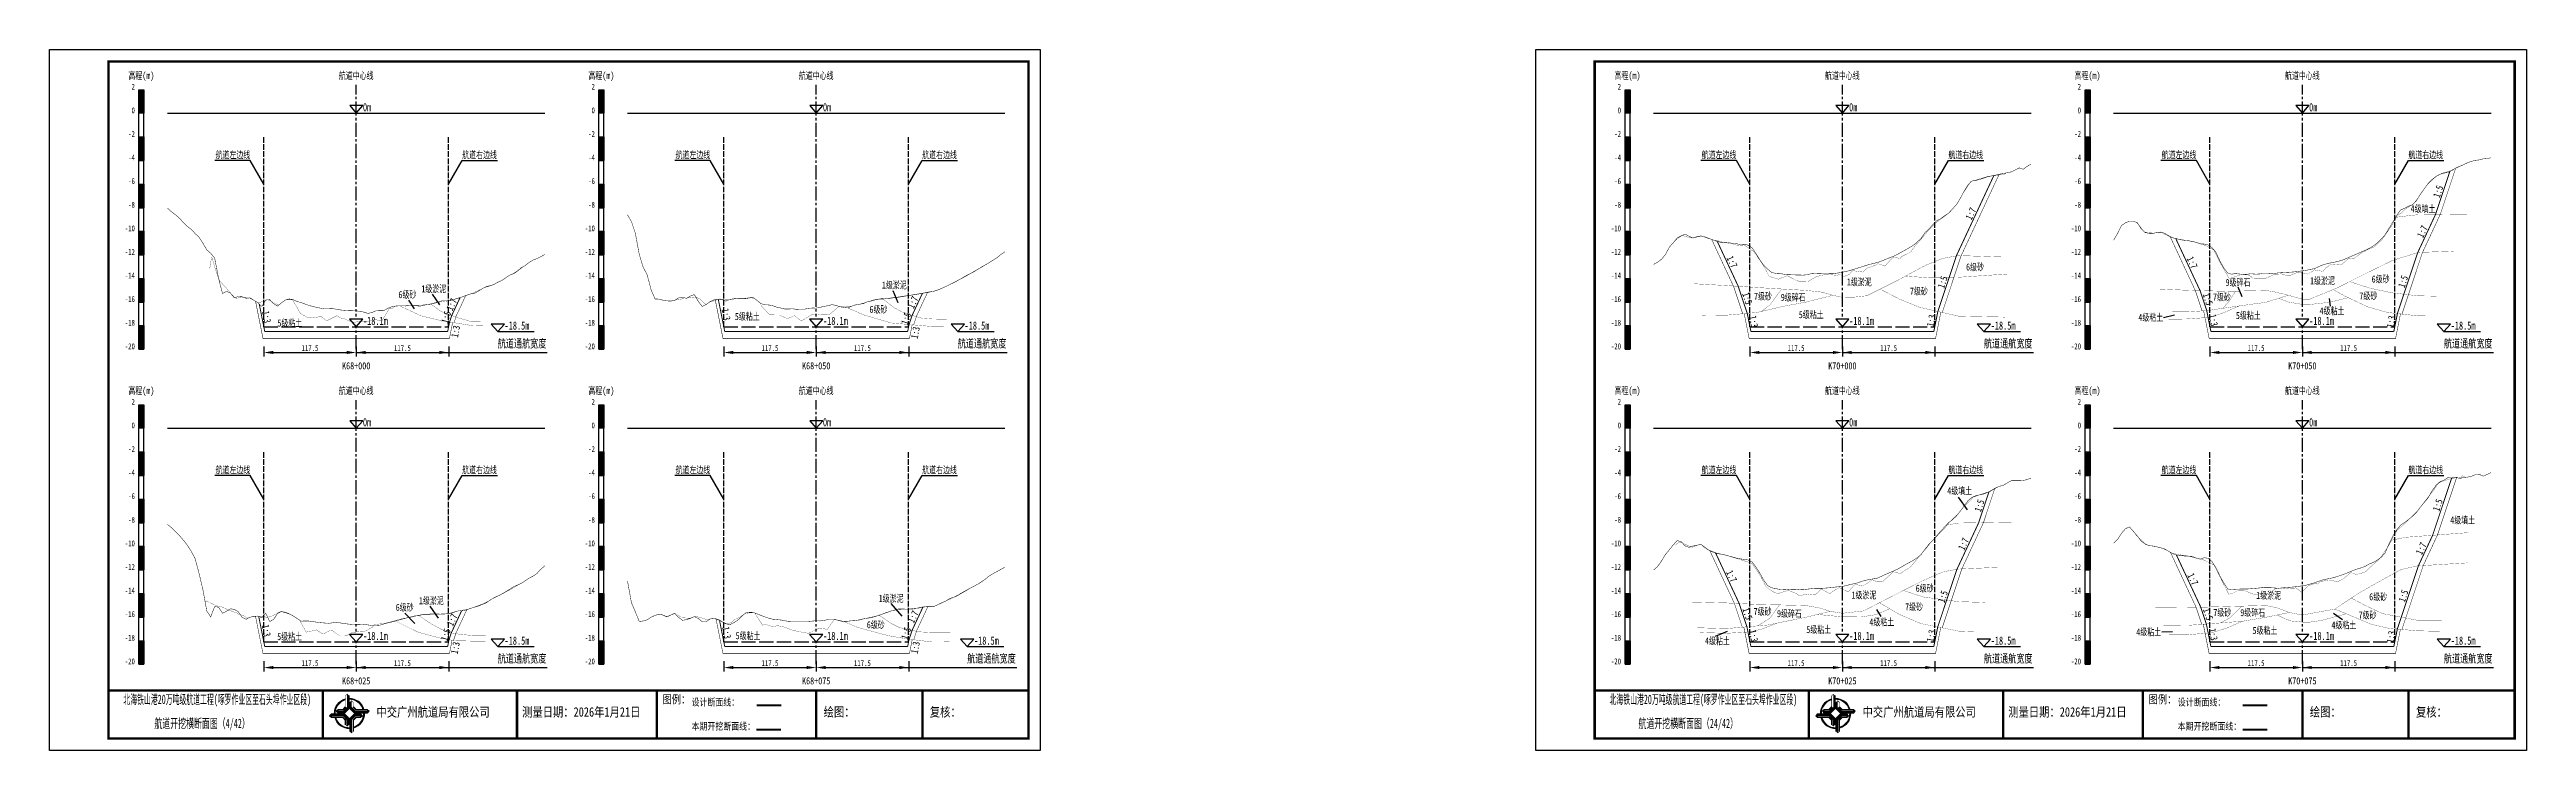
# Model space of a CAD drawing. Header units: millimetres. Extents: x 0 to 1680, y -8762 to 0.
# Drawn here: x 0 to 1050, y -2970 to -2673 of the extents above; entities that cross this region are included whole.
import ezdxf
from ezdxf.enums import TextEntityAlignment as Align

# ---------------------------------------------------------------- set-up
doc = ezdxf.new("R2010")
doc.units = ezdxf.units.MM
for name, pattern in [('ACAD_ISO02W100', [15, 12, -3]), ('ACAD_ISO05W100', [33, 24, -3, 0, -3, 0, -3]), ('CENTER2', [1.125, 0.75, -0.125, 0.125, -0.125])]:
    doc.linetypes.add(name, pattern=pattern)
for name, color, linetype in [('0-桩号', 1, 'Continuous'), ('0-航道左右边线标注', 8, 'Continuous'), ('1-疏浚底高', 7, 'Continuous'), ('1-通航宽度', 7, 'Continuous'), ('1-通航底高', 7, 'Continuous'), ('202601', 5, 'Continuous'), ('DMX', 20, 'Continuous'), ('L1', 7, 'Continuous'), ('图幅外框线', 145, 'Continuous'), ('地质分层', 6, 'Continuous'), ('坡比', 1, 'Continuous'), ('尺寸标注', 1, 'Continuous'), ('开挖线', 4, 'Continuous'), ('标尺', 7, 'Continuous'), ('超挖线', 3, 'Continuous'), ('辅助框', 7, 'Continuous'), ('通航底面线', 7, 'ACAD_ISO02W100')]:
    doc.layers.add(name, color=color, linetype=linetype)
doc.styles.get("Standard").update_dxf_attribs({"font": 'arial.ttf'})
doc.styles.add('仿宋', font='仿宋_GB2312.ttf', dxfattribs={"width": 0.8})
doc.styles.add('仿宋GB2312', font='仿宋_GB2312.ttf', dxfattribs={"width": 0.7, "height": 2.5})
doc.styles.add('仿宋体', font='仿宋_GB2312.ttf', dxfattribs={"width": 0.8})
doc.dimstyles.new('2000', dxfattribs={"dimtxt": 3, "dimasz": 2.5, "dimexe": 1.25, "dimexo": 0.625, "dimtad": 1, "dimlfac": 2, "dimdsep": 46, "dimtxsty": 'Standard', "dimcen": 2.5, "dimadec": 0, "dimazin": 0, "dimtfac": 1, "dimtmove": 0, "dimatfit": 3, "dimfxl": 0, "dimarcsym": 0})

msp = doc.modelspace()

# ---------------------------------------------------------------- texts
at = {"layer": '0-航道左右边线标注', "style": '仿宋', "width": 0.7}
for p in [(85.0598, -2720), (280.0598, -2720), (715.0598, -2720), (910.0598, -2720), (85.0598, -2853.5), (280.0598, -2853.5), (715.0598, -2853.5), (910.0598, -2853.5)]:
    msp.add_text('航道左边线', height=3, dxfattribs=at).set_placement(p, align=Align.BOTTOM_RIGHT)
for p in [(174.9402, -2720), (369.9402, -2720), (804.9402, -2720), (999.9402, -2720), (174.9402, -2853.5), (369.9402, -2853.5), (804.9402, -2853.5), (999.9402, -2853.5)]:
    msp.add_text('航道右边线', height=3, dxfattribs=at).set_placement(p, align=Align.BOTTOM_LEFT)
at = {"layer": '1-通航宽度', "style": '仿宋', "width": 0.7}
for p in [(190, -2800.35), (385, -2800.35), (820, -2800.35), (1015, -2800.35), (190, -2933.85), (389, -2933.85), (820, -2933.85), (1015, -2933.85)]:
    msp.add_text('航道通航宽度', height=3.5, dxfattribs=at).set_placement(p, align=Align.BOTTOM_LEFT)
at = {"layer": 'L1', "style": '仿宋', "width": 0.7}
for p in [(130, -2684.0289), (325, -2684.0289), (760, -2684.0289), (955, -2684.0289), (130, -2817.5289), (325, -2817.5289), (760, -2817.5289), (955, -2817.5289)]:
    msp.add_text('航道中心线', height=3, dxfattribs=at).set_placement(p, align=Align.MIDDLE_CENTER)
for p in [(132.8561, -2699.1797), (327.8561, -2699.1797), (762.8561, -2699.1797), (957.8561, -2699.1797), (132.8561, -2832.6797), (327.8561, -2832.6797), (762.8561, -2832.6797), (957.8561, -2832.6797)]:
    msp.add_text('0m ', height=3.5, dxfattribs=at).set_placement(p)
at = {"layer": '地质分层', "linetype": 'Continuous', "style": '仿宋GB2312', "width": 0.7}
for s, p in [('4级填土', (1006.1837, -2740.4479)), ('1级淤泥', (358.1377, -2772.7765)), ('1级淤泥', (767.1784, -2771.4732)), ('6级砂', (816.2259, -2765.145)), ('9级碎石', (927.6996, -2771.693)), ('1级淤泥', (963.521, -2770.9713)), ('6级砂', (988.1788, -2770.2516)), ('6级砂', (151.716, -2776.8324)), ('1级淤泥', (162.8728, -2774.3824)), ('6级砂', (351.3858, -2783.1131)), ('7级砂', (726.3226, -2777.551)), ('9级碎石', (739.1447, -2777.9967)), ('7级砂', (792.4406, -2775.357)), ('7级砂', (920.8744, -2777.8676)), ('4级粘土', (967.55, -2783.7221)), ('7级砂', (982.948, -2777.3785)), ('5级粘土', (101.8656, -2788.862)), ('5级粘土', (295.7677, -2786.1029)), ('5级粘土', (746.7888, -2785.3253)), ('4级粘土', (890.7443, -2786.49)), ('5级粘土', (932.0786, -2785.6729)), ('4级填土', (809.7145, -2859.9739)), ('4级填土', (1022.9369, -2872.4097)), ('6级砂', (150.5579, -2909.354)), ('1级淤泥', (161.8737, -2906.5279)), ('1级淤泥', (356.7535, -2905.5779)), ('1级淤泥', (769.1237, -2904.1482)), ('7级砂', (790.3915, -2909.1387)), ('6级砂', (794.8828, -2901.2628)), ('1级淤泥', (940.6886, -2904.2811)), ('6级砂', (987.1254, -2904.893)), ('6级砂', (350.2429, -2916.7619)), ('7级砂', (726.1711, -2911.1132)), ('9级碎石', (737.5549, -2912.0122)), ('5级粘土', (749.9653, -2918.7743)), ('4级粘土', (776.7245, -2915.5616)), ('4级粘土', (889.8468, -2919.7738)), ('7级砂', (921.0367, -2911.5415)), ('9级碎石', (933.9327, -2911.5938)), ('5级粘土', (939.1255, -2919.1494)), ('4级粘土', (972.5833, -2916.8775)), ('7级砂', (982.6355, -2912.6346)), ('5级粘土', (101.7476, -2921.7483)), ('5级粘土', (296.1047, -2921.373)), ('4级粘土', (707.0206, -2923.5669))]:
    msp.add_text(s, height=3, dxfattribs=at).set_placement(p, align=Align.MIDDLE_CENTER)
at = {"layer": '坡比', "style": '仿宋体', "width": 0.7}
for s, rotation, p in [('1:7', 65, (814.4587, -2742.5517)), ('1:5', 72, (1012.583, -2733.1431)), ('1:7', 65, (1005.8595, -2750.121)), ('1:7', 295, (713.2379, -2762.9616)), ('1:7', 295, (908.2849, -2763.2491)), ('1:5', 72, (802.4951, -2771.5798)), ('1:5', 72, (997.6982, -2771.3291)), ('1:7', 65, (170.4581, -2781.0313)), ('1:7', 65, (366.0155, -2780.1404)), ('1:5', 288, (719.6748, -2778.4234)), ('1:5', 288, (914.9386, -2778.7506)), ('1:3', 281, (92.0271, -2786.2707)), ('1:5', 72, (168.144, -2786.4168)), ('1:3', 79, (172.1471, -2792.4626)), ('1:3', 281, (286.8193, -2785.232)), ('1:5', 72, (363.1102, -2786.9478)), ('1:3', 79, (367.0491, -2792.9526)), ('1:3', 281, (722.4202, -2788.251)), ('1:3', 79, (797.6581, -2787.8449)), ('1:3', 281, (917.3042, -2787.6708)), ('1:3', 79, (992.5684, -2788.2931)), ('1:5', 72, (818.0899, -2866.2775)), ('1:5', 72, (1012.3819, -2866.0257)), ('1:7', 65, (811.3746, -2882.5132)), ('1:7', 65, (1005.3901, -2884.4521)), ('1:7', 295, (713.0546, -2896.1396)), ('1:7', 295, (908.5959, -2897.4115)), ('1:5', 72, (802.6072, -2904.8217)), ('1:5', 72, (997.8223, -2904.5232)), ('1:3', 281, (91.9134, -2919.2022)), ('1:5', 72, (167.9405, -2920.9838)), ('1:7', 65, (170.6925, -2914.6389)), ('1:3', 281, (287.087, -2920.0701)), ('1:5', 72, (363.1229, -2920.3469)), ('1:7', 65, (366.1153, -2913.3688)), ('1:5', 288, (719.8073, -2912.0475)), ('1:5', 288, (915.0291, -2912.2434)), ('1:3', 281, (917.2345, -2920.8227)), ('1:3', 79, (172.0308, -2926.544)), ('1:3', 79, (367.0601, -2926.3974)), ('1:3', 281, (722.3519, -2921.4094)), ('1:3', 79, (797.6385, -2921.4427)), ('1:3', 79, (992.5518, -2921.8763))]:
    msp.add_text(s, height=3, rotation=rotation, dxfattribs=at).set_placement(p, align=Align.MIDDLE)
at = {"layer": '辅助框', "color": 7, "style": '仿宋GB2312'}
for s, width, p in [('北海铁山港20万吨级航道工程(啄罗作业区至石头埠作业区段)', 0.52, (71.0923, -2948.3413)), ('北海铁山港20万吨级航道工程(啄罗作业区至石头埠作业区段)', 0.52, (701.0923, -2948.3413)), ('         航道开挖横断面图（4/42）', 0.6, (56.9466, -2958.5285)), ('         航道开挖横断面图（24/42）', 0.6, (686.9466, -2958.5285))]:
    msp.add_text(s, height=4, dxfattribs=dict(at, width=width)).set_placement(p, align=Align.MIDDLE_CENTER)
at = {"layer": '辅助框', "char_height": 3.5, "width": 20.652058, "attachment_point": 1, "style": '仿宋'}
for insert in [(259.8269, -2946.632), (889.8269, -2946.632)]:
    msp.add_mtext('{\\C3;图例：}', dxfattribs=dict(at, insert=insert))
at = {"layer": '辅助框', "color": 7, "lineweight": 50, "char_height": 3, "width": 26.24717, "attachment_point": 1, "style": '仿宋'}
for insert in [(272.1654, -2948.0513), (902.1654, -2948.0513)]:
    msp.add_mtext('设计断面线：', dxfattribs=dict(at, insert=insert))
at = {"layer": '辅助框', "lineweight": 0, "char_height": 4, "width": 115.886347, "attachment_point": 1}
for s, insert in [('{\\fKaiTi|b0|i0|c134|p49;\\W0.8;中交广州航道局有限公司}', (138.5829, -2951.682)), ('{\\fKaiTi|b0|i0|c134|p49;\\W0.8;测量日期：2026年1月21日}', (200.3284, -2951.682)), ('{\\fKaiTi|b0|i0|c134|p49;\\W0.8;绘图：}', (328.1551, -2951.682)), ('{\\fKaiTi|b0|i0|c134|p49;\\W0.8;复核：}', (373.1551, -2951.682)), ('{\\fKaiTi|b0|i0|c134|p49;\\W0.8;中交广州航道局有限公司}', (768.5829, -2951.682)), ('{\\fKaiTi|b0|i0|c134|p49;\\W0.8;测量日期：2026年1月21日}', (830.3284, -2951.682)), ('{\\fKaiTi|b0|i0|c134|p49;\\W0.8;绘图：}', (958.1551, -2951.682)), ('{\\fKaiTi|b0|i0|c134|p49;\\W0.8;复核：}', (1003.1551, -2951.682))]:
    msp.add_mtext(s, dxfattribs=dict(at, insert=insert))
at = {"layer": '辅助框', "color": 1, "char_height": 3, "width": 26.24717, "attachment_point": 1, "style": '仿宋'}
for insert in [(272.1654, -2958.2604), (902.1654, -2958.2604)]:
    msp.add_mtext('本期开挖断面线：', dxfattribs=dict(at, insert=insert))

# ---------------------------------------------------------------- blocks, each defined once
blk = doc.blocks.new('标尺')
at = {"layer": '标尺', "linetype": 'Continuous'}
for points in [[(-2.11667, 100), (0, 100), (0, 90), (-2.11667, 90)], [(-2.11667, 80), (0, 80), (0, 70), (-2.11667, 70)], [(-2.11667, 60), (0, 60), (0, 50), (-2.11667, 50)], [(-2.11667, 40), (0, 40), (0, 30), (-2.11667, 30)], [(-2.11667, 20), (0, 20), (0, 10), (-2.11667, 10)], [(-2.11667, 0), (0, 0), (0, -10), (-2.11667, -10)]]:
    blk.add_hatch(color=256, dxfattribs=at).paths.add_polyline_path(points)
for p, q in [((-2.11667, -10), (-2.11667, 100)), ((0, -10), (0, 100)), ((-2.11667, 80), (0, 80)), ((-2.11667, 70), (0, 70)), ((-2.11667, 60), (0, 60)), ((-2.11667, 50), (0, 50)), ((-2.11667, 40), (0, 40)), ((-2.11667, 30), (0, 30)), ((-2.11667, 20), (0, 20)), ((-2.11667, 10), (0, 10)), ((-2.11667, 0), (0, 0)), ((-2.11667, -10), (0, -10))]:
    blk.add_line(p, q, dxfattribs=at)
at = {"layer": '标尺'}
for points in [[(-2.11667, 100), (0, 100), (0, 90), (-2.11667, 90)], [(-2.11667, 100), (0, 100), (0, 90), (-2.11667, 90)], [(-2.11667, 80), (0, 80), (0, 70), (-2.11667, 70)], [(-2.11667, 80), (0, 80), (0, 70), (-2.11667, 70)], [(-2.11667, 60), (0, 60), (0, 50), (-2.11667, 50)], [(-2.11667, 60), (0, 60), (0, 50), (-2.11667, 50)], [(-2.11667, 40), (0, 40), (0, 30), (-2.11667, 30)], [(-2.11667, 40), (0, 40), (0, 30), (-2.11667, 30)], [(-2.11667, 20), (0, 20), (0, 10), (-2.11667, 10)], [(-2.11667, 20), (0, 20), (0, 10), (-2.11667, 10)], [(-2.11667, 0), (0, 0), (0, -10), (-2.11667, -10)], [(-2.11667, 0), (0, 0), (0, -10), (-2.11667, -10)]]:
    blk.add_lwpolyline(points, close=True, dxfattribs=at)
at = {"layer": '标尺', "style": '仿宋GB2312', "width": 0.7}
blk.add_text('高程(m)', height=3, dxfattribs=at).set_placement((-1.05833, 106), align=Align.MIDDLE_CENTER)
for s, p in [('2', (-3.81667, 100)), ('0', (-3.81667, 90)), ('-2', (-3.81667, 80)), ('-4', (-3.81667, 70)), ('-6', (-3.81667, 60)), ('-10', (-3.81667, 40)), ('-8', (-3.81667, 50)), ('-12', (-3.81667, 30)), ('-14', (-3.81667, 20)), ('-16', (-3.81667, 10)), ('-18', (-3.81667, 0)), ('-20', (-3.81667, -10))]:
    blk.add_text(s, height=2.5, dxfattribs=at).set_placement(p, align=Align.RIGHT)
blk = doc.blocks.new('*D185')
at = {"layer": 'Defpoints', "color": 0, "ltscale": 0.5}
for p in [(90.8, -2790.5), (130, -2790.5), (130, -2801.4)]:
    blk.add_point(p, dxfattribs=at)
at = {"layer": '尺寸标注', "color": 0, "lineweight": -2, "ltscale": 0.5}
for p, q in [((90.8, -2798.8), (90.8, -2803)), ((94.8, -2801.4), (126, -2801.4)), ((130, -2798.8), (130, -2803))]:
    blk.add_line(p, q, dxfattribs=at)
at = {"layer": '尺寸标注', "color": 0, "ltscale": 0.5}
for points in [[(94.8, -2800.7), (94.8, -2802), (90.8, -2801.4)], [(126, -2800.7), (126, -2802), (130, -2801.4)]]:
    blk.add_solid(points, dxfattribs=at)
at = {"layer": '尺寸标注', "color": 0, "ltscale": 0.5, "insert": (110.4, -2799.5), "char_height": 2.5, "attachment_point": 5, "style": '仿宋GB2312'}
blk.add_mtext('117.5', dxfattribs=at)
blk = doc.blocks.new('*D186')
at = {"layer": 'Defpoints', "color": 0, "ltscale": 0.5}
for p in [(90.8, -2924), (130, -2924), (130, -2934.9)]:
    blk.add_point(p, dxfattribs=at)
at = {"layer": '尺寸标注', "color": 0, "lineweight": -2, "ltscale": 0.5}
for p, q in [((90.8, -2932.2), (90.8, -2936.5)), ((94.8, -2934.9), (126, -2934.9)), ((130, -2932.2), (130, -2936.5))]:
    blk.add_line(p, q, dxfattribs=at)
at = {"layer": '尺寸标注', "color": 0, "ltscale": 0.5}
for points in [[(94.8, -2934.2), (94.8, -2935.5), (90.8, -2934.9)], [(126, -2934.2), (126, -2935.5), (130, -2934.9)]]:
    blk.add_solid(points, dxfattribs=at)
at = {"layer": '尺寸标注', "color": 0, "ltscale": 0.5, "insert": (110.4, -2933), "char_height": 2.5, "attachment_point": 5, "style": '仿宋GB2312'}
blk.add_mtext('117.5', dxfattribs=at)
blk = doc.blocks.new('*D187')
at = {"layer": 'Defpoints', "color": 0, "ltscale": 0.5}
for p in [(285.8, -2790.5), (325, -2790.5), (325, -2801.4)]:
    blk.add_point(p, dxfattribs=at)
at = {"layer": '尺寸标注', "color": 0, "lineweight": -2, "ltscale": 0.5}
for p, q in [((285.8, -2798.8), (285.8, -2803)), ((289.8, -2801.4), (321, -2801.4)), ((325, -2798.8), (325, -2803))]:
    blk.add_line(p, q, dxfattribs=at)
at = {"layer": '尺寸标注', "color": 0, "ltscale": 0.5}
for points in [[(289.8, -2800.7), (289.8, -2802), (285.8, -2801.4)], [(321, -2800.7), (321, -2802), (325, -2801.4)]]:
    blk.add_solid(points, dxfattribs=at)
at = {"layer": '尺寸标注', "color": 0, "ltscale": 0.5, "insert": (305.4, -2799.5), "char_height": 2.5, "attachment_point": 5, "style": '仿宋GB2312'}
blk.add_mtext('117.5', dxfattribs=at)
blk = doc.blocks.new('*D188')
at = {"layer": 'Defpoints', "color": 0, "ltscale": 0.5}
for p in [(285.8, -2924), (325, -2924), (325, -2934.9)]:
    blk.add_point(p, dxfattribs=at)
at = {"layer": '尺寸标注', "color": 0, "lineweight": -2, "ltscale": 0.5}
for p, q in [((285.8, -2932.2), (285.8, -2936.5)), ((289.8, -2934.9), (321, -2934.9)), ((325, -2932.2), (325, -2936.5))]:
    blk.add_line(p, q, dxfattribs=at)
at = {"layer": '尺寸标注', "color": 0, "ltscale": 0.5}
for points in [[(289.8, -2934.2), (289.8, -2935.5), (285.8, -2934.9)], [(321, -2934.2), (321, -2935.5), (325, -2934.9)]]:
    blk.add_solid(points, dxfattribs=at)
at = {"layer": '尺寸标注', "color": 0, "ltscale": 0.5, "insert": (305.4, -2933), "char_height": 2.5, "attachment_point": 5, "style": '仿宋GB2312'}
blk.add_mtext('117.5', dxfattribs=at)
blk = doc.blocks.new('*D100')
at = {"layer": 'Defpoints', "color": 0, "ltscale": 0.5}
for p in [(720.8, -2790.5), (760, -2790.5), (760, -2801.4)]:
    blk.add_point(p, dxfattribs=at)
at = {"layer": '尺寸标注', "color": 0, "lineweight": -2, "ltscale": 0.5}
for p, q in [((720.8, -2798.8), (720.8, -2803)), ((724.8, -2801.4), (756, -2801.4)), ((760, -2798.8), (760, -2803))]:
    blk.add_line(p, q, dxfattribs=at)
at = {"layer": '尺寸标注', "color": 0, "ltscale": 0.5}
for points in [[(724.8, -2800.7), (724.8, -2802), (720.8, -2801.4)], [(756, -2800.7), (756, -2802), (760, -2801.4)]]:
    blk.add_solid(points, dxfattribs=at)
at = {"layer": '尺寸标注', "color": 0, "ltscale": 0.5, "insert": (740.4, -2799.5), "char_height": 2.5, "attachment_point": 5, "style": '仿宋GB2312'}
blk.add_mtext('117.5', dxfattribs=at)
blk = doc.blocks.new('*D101')
at = {"layer": 'Defpoints', "color": 0, "ltscale": 0.5}
for p in [(720.8, -2924), (760, -2924), (760, -2934.9)]:
    blk.add_point(p, dxfattribs=at)
at = {"layer": '尺寸标注', "color": 0, "lineweight": -2, "ltscale": 0.5}
for p, q in [((720.8, -2932.2), (720.8, -2936.5)), ((724.8, -2934.9), (756, -2934.9)), ((760, -2932.2), (760, -2936.5))]:
    blk.add_line(p, q, dxfattribs=at)
at = {"layer": '尺寸标注', "color": 0, "ltscale": 0.5}
for points in [[(724.8, -2934.2), (724.8, -2935.5), (720.8, -2934.9)], [(756, -2934.2), (756, -2935.5), (760, -2934.9)]]:
    blk.add_solid(points, dxfattribs=at)
at = {"layer": '尺寸标注', "color": 0, "ltscale": 0.5, "insert": (740.4, -2933), "char_height": 2.5, "attachment_point": 5, "style": '仿宋GB2312'}
blk.add_mtext('117.5', dxfattribs=at)
blk = doc.blocks.new('*D102')
at = {"layer": 'Defpoints', "color": 0, "ltscale": 0.5}
for p in [(915.8, -2790.5), (955, -2790.5), (955, -2801.4)]:
    blk.add_point(p, dxfattribs=at)
at = {"layer": '尺寸标注', "color": 0, "lineweight": -2, "ltscale": 0.5}
for p, q in [((915.8, -2798.8), (915.8, -2803)), ((919.8, -2801.4), (951, -2801.4)), ((955, -2798.8), (955, -2803))]:
    blk.add_line(p, q, dxfattribs=at)
at = {"layer": '尺寸标注', "color": 0, "ltscale": 0.5}
for points in [[(919.8, -2800.7), (919.8, -2802), (915.8, -2801.4)], [(951, -2800.7), (951, -2802), (955, -2801.4)]]:
    blk.add_solid(points, dxfattribs=at)
at = {"layer": '尺寸标注', "color": 0, "ltscale": 0.5, "insert": (935.4, -2799.5), "char_height": 2.5, "attachment_point": 5, "style": '仿宋GB2312'}
blk.add_mtext('117.5', dxfattribs=at)
blk = doc.blocks.new('*D103')
at = {"layer": 'Defpoints', "color": 0, "ltscale": 0.5}
for p in [(915.8, -2924), (955, -2924), (955, -2934.9)]:
    blk.add_point(p, dxfattribs=at)
at = {"layer": '尺寸标注', "color": 0, "lineweight": -2, "ltscale": 0.5}
for p, q in [((915.8, -2932.2), (915.8, -2936.5)), ((919.8, -2934.9), (951, -2934.9)), ((955, -2932.2), (955, -2936.5))]:
    blk.add_line(p, q, dxfattribs=at)
at = {"layer": '尺寸标注', "color": 0, "ltscale": 0.5}
for points in [[(919.8, -2934.2), (919.8, -2935.5), (915.8, -2934.9)], [(951, -2934.2), (951, -2935.5), (955, -2934.9)]]:
    blk.add_solid(points, dxfattribs=at)
at = {"layer": '尺寸标注', "color": 0, "ltscale": 0.5, "insert": (935.4, -2933), "char_height": 2.5, "attachment_point": 5, "style": '仿宋GB2312'}
blk.add_mtext('117.5', dxfattribs=at)
blk = doc.blocks.new('*D126')
at = {"layer": 'Defpoints', "color": 0, "ltscale": 0.5}
for p in [(130, -2790.5), (169.2, -2790.5), (169.2, -2801.4)]:
    blk.add_point(p, dxfattribs=at)
at = {"layer": '尺寸标注', "color": 0, "lineweight": -2, "ltscale": 0.5}
for p, q in [((130, -2798.8), (130, -2803)), ((134, -2801.4), (165.2, -2801.4)), ((169.2, -2798.8), (169.2, -2803))]:
    blk.add_line(p, q, dxfattribs=at)
at = {"layer": '尺寸标注', "color": 0, "ltscale": 0.5}
for points in [[(134, -2800.7), (134, -2802), (130, -2801.4)], [(165.2, -2800.7), (165.2, -2802), (169.2, -2801.4)]]:
    blk.add_solid(points, dxfattribs=at)
at = {"layer": '尺寸标注', "color": 0, "ltscale": 0.5, "insert": (149.6, -2799.5), "char_height": 2.5, "attachment_point": 5, "style": '仿宋GB2312'}
blk.add_mtext('117.5', dxfattribs=at)
blk = doc.blocks.new('*D127')
at = {"layer": 'Defpoints', "color": 0, "ltscale": 0.5}
for p in [(130, -2924), (169.2, -2924), (169.2, -2934.9)]:
    blk.add_point(p, dxfattribs=at)
at = {"layer": '尺寸标注', "color": 0, "lineweight": -2, "ltscale": 0.5}
for p, q in [((130, -2932.2), (130, -2936.5)), ((134, -2934.9), (165.2, -2934.9)), ((169.2, -2932.2), (169.2, -2936.5))]:
    blk.add_line(p, q, dxfattribs=at)
at = {"layer": '尺寸标注', "color": 0, "ltscale": 0.5}
for points in [[(134, -2934.2), (134, -2935.5), (130, -2934.9)], [(165.2, -2934.2), (165.2, -2935.5), (169.2, -2934.9)]]:
    blk.add_solid(points, dxfattribs=at)
at = {"layer": '尺寸标注', "color": 0, "ltscale": 0.5, "insert": (149.6, -2933), "char_height": 2.5, "attachment_point": 5, "style": '仿宋GB2312'}
blk.add_mtext('117.5', dxfattribs=at)
blk = doc.blocks.new('*D128')
at = {"layer": 'Defpoints', "color": 0, "ltscale": 0.5}
for p in [(325, -2790.5), (364.2, -2790.5), (364.2, -2801.4)]:
    blk.add_point(p, dxfattribs=at)
at = {"layer": '尺寸标注', "color": 0, "lineweight": -2, "ltscale": 0.5}
for p, q in [((325, -2798.8), (325, -2803)), ((329, -2801.4), (360.2, -2801.4)), ((364.2, -2798.8), (364.2, -2803))]:
    blk.add_line(p, q, dxfattribs=at)
at = {"layer": '尺寸标注', "color": 0, "ltscale": 0.5}
for points in [[(329, -2800.7), (329, -2802), (325, -2801.4)], [(360.2, -2800.7), (360.2, -2802), (364.2, -2801.4)]]:
    blk.add_solid(points, dxfattribs=at)
at = {"layer": '尺寸标注', "color": 0, "ltscale": 0.5, "insert": (344.6, -2799.5), "char_height": 2.5, "attachment_point": 5, "style": '仿宋GB2312'}
blk.add_mtext('117.5', dxfattribs=at)
blk = doc.blocks.new('*D129')
at = {"layer": 'Defpoints', "color": 0, "ltscale": 0.5}
for p in [(325, -2924), (364.2, -2924), (364.2, -2934.9)]:
    blk.add_point(p, dxfattribs=at)
at = {"layer": '尺寸标注', "color": 0, "lineweight": -2, "ltscale": 0.5}
for p, q in [((325, -2932.2), (325, -2936.5)), ((329, -2934.9), (360.2, -2934.9)), ((364.2, -2932.2), (364.2, -2936.5))]:
    blk.add_line(p, q, dxfattribs=at)
at = {"layer": '尺寸标注', "color": 0, "ltscale": 0.5}
for points in [[(329, -2934.2), (329, -2935.5), (325, -2934.9)], [(360.2, -2934.2), (360.2, -2935.5), (364.2, -2934.9)]]:
    blk.add_solid(points, dxfattribs=at)
at = {"layer": '尺寸标注', "color": 0, "ltscale": 0.5, "insert": (344.6, -2933), "char_height": 2.5, "attachment_point": 5, "style": '仿宋GB2312'}
blk.add_mtext('117.5', dxfattribs=at)
blk = doc.blocks.new('*D61')
at = {"layer": 'Defpoints', "color": 0, "ltscale": 0.5}
for p in [(760, -2790.5), (799.2, -2790.5), (799.2, -2801.4)]:
    blk.add_point(p, dxfattribs=at)
at = {"layer": '尺寸标注', "color": 0, "lineweight": -2, "ltscale": 0.5}
for p, q in [((760, -2798.8), (760, -2803)), ((764, -2801.4), (795.2, -2801.4)), ((799.2, -2798.8), (799.2, -2803))]:
    blk.add_line(p, q, dxfattribs=at)
at = {"layer": '尺寸标注', "color": 0, "ltscale": 0.5}
for points in [[(764, -2800.7), (764, -2802), (760, -2801.4)], [(795.2, -2800.7), (795.2, -2802), (799.2, -2801.4)]]:
    blk.add_solid(points, dxfattribs=at)
at = {"layer": '尺寸标注', "color": 0, "ltscale": 0.5, "insert": (779.6, -2799.5), "char_height": 2.5, "attachment_point": 5, "style": '仿宋GB2312'}
blk.add_mtext('117.5', dxfattribs=at)
blk = doc.blocks.new('*D62')
at = {"layer": 'Defpoints', "color": 0, "ltscale": 0.5}
for p in [(760, -2924), (799.2, -2924), (799.2, -2934.9)]:
    blk.add_point(p, dxfattribs=at)
at = {"layer": '尺寸标注', "color": 0, "lineweight": -2, "ltscale": 0.5}
for p, q in [((760, -2932.2), (760, -2936.5)), ((764, -2934.9), (795.2, -2934.9)), ((799.2, -2932.2), (799.2, -2936.5))]:
    blk.add_line(p, q, dxfattribs=at)
at = {"layer": '尺寸标注', "color": 0, "ltscale": 0.5}
for points in [[(764, -2934.2), (764, -2935.5), (760, -2934.9)], [(795.2, -2934.2), (795.2, -2935.5), (799.2, -2934.9)]]:
    blk.add_solid(points, dxfattribs=at)
at = {"layer": '尺寸标注', "color": 0, "ltscale": 0.5, "insert": (779.6, -2933), "char_height": 2.5, "attachment_point": 5, "style": '仿宋GB2312'}
blk.add_mtext('117.5', dxfattribs=at)
blk = doc.blocks.new('*D63')
at = {"layer": 'Defpoints', "color": 0, "ltscale": 0.5}
for p in [(955, -2790.5), (994.2, -2790.5), (994.2, -2801.4)]:
    blk.add_point(p, dxfattribs=at)
at = {"layer": '尺寸标注', "color": 0, "lineweight": -2, "ltscale": 0.5}
for p, q in [((955, -2798.8), (955, -2803)), ((959, -2801.4), (990.2, -2801.4)), ((994.2, -2798.8), (994.2, -2803))]:
    blk.add_line(p, q, dxfattribs=at)
at = {"layer": '尺寸标注', "color": 0, "ltscale": 0.5}
for points in [[(959, -2800.7), (959, -2802), (955, -2801.4)], [(990.2, -2800.7), (990.2, -2802), (994.2, -2801.4)]]:
    blk.add_solid(points, dxfattribs=at)
at = {"layer": '尺寸标注', "color": 0, "ltscale": 0.5, "insert": (974.6, -2799.5), "char_height": 2.5, "attachment_point": 5, "style": '仿宋GB2312'}
blk.add_mtext('117.5', dxfattribs=at)
blk = doc.blocks.new('*D64')
at = {"layer": 'Defpoints', "color": 0, "ltscale": 0.5}
for p in [(955, -2924), (994.2, -2924), (994.2, -2934.9)]:
    blk.add_point(p, dxfattribs=at)
at = {"layer": '尺寸标注', "color": 0, "lineweight": -2, "ltscale": 0.5}
for p, q in [((955, -2932.2), (955, -2936.5)), ((959, -2934.9), (990.2, -2934.9)), ((994.2, -2932.2), (994.2, -2936.5))]:
    blk.add_line(p, q, dxfattribs=at)
at = {"layer": '尺寸标注', "color": 0, "ltscale": 0.5}
for points in [[(959, -2934.2), (959, -2935.5), (955, -2934.9)], [(990.2, -2934.2), (990.2, -2935.5), (994.2, -2934.9)]]:
    blk.add_solid(points, dxfattribs=at)
at = {"layer": '尺寸标注', "color": 0, "ltscale": 0.5, "insert": (974.6, -2933), "char_height": 2.5, "attachment_point": 5, "style": '仿宋GB2312'}
blk.add_mtext('117.5', dxfattribs=at)
blk = doc.blocks.new('通航底高')
at = {"layer": '1-通航底高'}
for p, q in [((-2.8, 3.2), (0, 0)), ((2.8, 3.2), (-2.8, 3.2)), ((0, 0), (2.8, 3.2))]:
    blk.add_line(p, q, dxfattribs=at)
at = {"layer": '1-通航底高', "style": '仿宋', "width": 0.7}
blk.add_attdef('通航底高', (2.9, 0.8), '', height=3.5, dxfattribs=at)
blk = doc.blocks.new('疏浚底高')
at = {"layer": '1-疏浚底高'}
for p, q in [((-2.8, 3.2), (0, 0)), ((2.8, 3.2), (-2.8, 3.2)), ((0, 0), (2.8, 3.2)), ((0, 0), (15.5, 0))]:
    blk.add_line(p, q, dxfattribs=at)
at = {"layer": '1-疏浚底高', "style": '仿宋', "width": 0.7}
blk.add_attdef('疏浚底高', (2.9, 0.8), '', height=3.5, dxfattribs=at)

# ---------------------------------------------------------------- hatches: boundary and pattern name
at = {"layer": '辅助框'}
h = msp.add_hatch(color=5, dxfattribs=at)
edge = h.paths.add_edge_path()
edge.add_ellipse((127.1049, -2954.3494), major_axis=(-6.0171, 0), ratio=0.999999983, start_angle=-73.2117177, end_angle=1.4467621, ccw=False)
edge.add_line((125.367, -2948.5887), (125.367, -2948.1676))
edge.add_ellipse((127.1049, -2954.3494), major_axis=(-6.4215, 0), ratio=0.999999983, start_angle=-74.2971998, end_angle=1.3568951)
edge.add_line((120.6852, -2954.5014), (121.0897, -2954.5013))
edge = h.paths.add_edge_path()
edge.add_ellipse((127.1049, -2954.3494), major_axis=(-6.0171, 0), ratio=0.999999983, start_angle=196.7802888, end_angle=271.4309187, ccw=False)
edge.add_line((132.8658, -2952.6122), (133.2869, -2952.6122))
edge.add_ellipse((127.1049, -2954.3494), major_axis=(-6.4215, 0), ratio=0.999999983, start_angle=195.6953324, end_angle=271.3407922)
edge.add_line((126.9546, -2947.9297), (126.9546, -2948.3342))
edge = h.paths.add_edge_path()
edge.add_ellipse((127.1049, -2954.3494), major_axis=(-6.4215, 0), ratio=0.999999983, start_angle=105.7065267, end_angle=181.333632)
edge.add_line((133.5246, -2954.1999), (133.1201, -2954.1999))
edge.add_ellipse((127.1049, -2954.3494), major_axis=(-6.0171, 0), ratio=0.999999983, start_angle=106.7923276, end_angle=181.4233031, ccw=False)
edge.add_line((128.8433, -2960.1099), (128.8433, -2960.531))
edge = h.paths.add_edge_path()
edge.add_ellipse((127.1049, -2954.3494), major_axis=(6.0171, 0), ratio=0.999999983, start_angle=196.8039056, end_angle=271.4347581, ccw=False)
edge.add_line((121.3448, -2956.0889), (120.9236, -2956.089))
edge.add_ellipse((127.1049, -2954.3494), major_axis=(6.4215, 0), ratio=0.999999983, start_angle=195.7186902, end_angle=271.3444001)
edge.add_line((127.2556, -2960.769), (127.2556, -2960.3646))
h = msp.add_hatch(color=5, dxfattribs=at)
h.paths.add_polyline_path([(129.2304, -2954.1999), (134.7087, -2954.1999), (135.4866, -2953.421), (134.6781, -2952.6122), (129.9177, -2952.6122), (128.8422, -2951.5357), (128.8422, -2949.5891), (128.0469, -2948.7929), (127.2551, -2949.5883), (127.2551, -2952.2239)])
h.paths.add_polyline_path([(128.0639, -2951.8354), (128.0639, -2949.1098), (128.6619, -2949.7105), (128.6619, -2951.6552), (129.8298, -2952.7918), (134.5892, -2952.7918), (135.1869, -2953.3908), (129.6192, -2953.3908)], flags=16)
h = msp.add_hatch(color=5, dxfattribs=at)
edge = h.paths.add_edge_path()
edge.add_ellipse((757.1049, -2954.3494), major_axis=(-6.0171, 0), ratio=0.999999983, start_angle=-73.2117177, end_angle=1.4467621, ccw=False)
edge.add_line((755.367, -2948.5887), (755.367, -2948.1676))
edge.add_ellipse((757.1049, -2954.3494), major_axis=(-6.4215, 0), ratio=0.999999983, start_angle=-74.2971998, end_angle=1.3568951)
edge.add_line((750.6852, -2954.5014), (751.0897, -2954.5013))
edge = h.paths.add_edge_path()
edge.add_ellipse((757.1049, -2954.3494), major_axis=(-6.0171, 0), ratio=0.999999983, start_angle=196.7802888, end_angle=271.4309187, ccw=False)
edge.add_line((762.8658, -2952.6122), (763.2869, -2952.6122))
edge.add_ellipse((757.1049, -2954.3494), major_axis=(-6.4215, 0), ratio=0.999999983, start_angle=195.6953324, end_angle=271.3407922)
edge.add_line((756.9546, -2947.9297), (756.9546, -2948.3342))
edge = h.paths.add_edge_path()
edge.add_ellipse((757.1049, -2954.3494), major_axis=(-6.4215, 0), ratio=0.999999983, start_angle=105.7065267, end_angle=181.333632)
edge.add_line((763.5246, -2954.1999), (763.1201, -2954.1999))
edge.add_ellipse((757.1049, -2954.3494), major_axis=(-6.0171, 0), ratio=0.999999983, start_angle=106.7923276, end_angle=181.4233031, ccw=False)
edge.add_line((758.8433, -2960.1099), (758.8433, -2960.531))
edge = h.paths.add_edge_path()
edge.add_ellipse((757.1049, -2954.3494), major_axis=(6.0171, 0), ratio=0.999999983, start_angle=196.8039056, end_angle=271.4347581, ccw=False)
edge.add_line((751.3448, -2956.0889), (750.9236, -2956.089))
edge.add_ellipse((757.1049, -2954.3494), major_axis=(6.4215, 0), ratio=0.999999983, start_angle=195.7186902, end_angle=271.3444001)
edge.add_line((757.2556, -2960.769), (757.2556, -2960.3646))
h = msp.add_hatch(color=5, dxfattribs=at)
h.paths.add_polyline_path([(759.2304, -2954.1999), (764.7087, -2954.1999), (765.4866, -2953.421), (764.6781, -2952.6122), (759.9177, -2952.6122), (758.8422, -2951.5357), (758.8422, -2949.5891), (758.0469, -2948.7929), (757.2551, -2949.5883), (757.2551, -2952.2239)])
h.paths.add_polyline_path([(758.0639, -2951.8354), (758.0639, -2949.1098), (758.6619, -2949.7105), (758.6619, -2951.6552), (759.8298, -2952.7918), (764.5892, -2952.7918), (765.1869, -2953.3908), (759.6192, -2953.3908)], flags=16)
h = msp.add_hatch(color=5, dxfattribs=at)
h.paths.add_polyline_path([(124.9783, -2954.4999), (119.4999, -2954.5018), (118.7223, -2955.281), (119.5311, -2956.0895), (124.2915, -2956.0879), (125.3673, -2957.164), (125.368, -2959.1107), (126.1636, -2959.9065), (126.9552, -2959.1108), (126.9543, -2956.4753)])
h.paths.add_polyline_path([(126.1456, -2956.864), (126.1465, -2959.5896), (125.5483, -2958.9891), (125.5477, -2957.0445), (124.3793, -2955.9082), (119.6199, -2955.9099), (119.022, -2955.3111), (124.5897, -2955.3092)], flags=16)
h = msp.add_hatch(color=5, dxfattribs=at)
h.paths.add_polyline_path([(129.2316, -2954.4991), (127.2556, -2956.4744), (127.2556, -2961.9528), (128.0345, -2962.7307), (128.8433, -2961.9221), (128.8433, -2957.1617), (129.9198, -2956.0863), (131.8664, -2956.0863), (132.6625, -2955.2909), (131.8671, -2954.4991)])
h.paths.add_polyline_path([(129.62, -2955.3079), (132.3456, -2955.3079), (131.7449, -2955.9059), (129.8003, -2955.9059), (128.6636, -2957.0738), (128.6636, -2961.8333), (128.0647, -2962.431), (128.0647, -2956.8633)], flags=16)
h = msp.add_hatch(color=5, dxfattribs=at)
h.paths.add_polyline_path([(754.9783, -2954.4999), (749.4999, -2954.5018), (748.7223, -2955.281), (749.5311, -2956.0895), (754.2915, -2956.0879), (755.3673, -2957.164), (755.368, -2959.1107), (756.1636, -2959.9065), (756.9552, -2959.1108), (756.9543, -2956.4753)])
h.paths.add_polyline_path([(756.1456, -2956.864), (756.1465, -2959.5896), (755.5483, -2958.9891), (755.5477, -2957.0445), (754.3793, -2955.9082), (749.6199, -2955.9099), (749.022, -2955.3111), (754.5897, -2955.3092)], flags=16)
h = msp.add_hatch(color=5, dxfattribs=at)
h.paths.add_polyline_path([(759.2316, -2954.4991), (757.2556, -2956.4744), (757.2556, -2961.9528), (758.0345, -2962.7307), (758.8433, -2961.9221), (758.8433, -2957.1617), (759.9198, -2956.0863), (761.8664, -2956.0863), (762.6625, -2955.2909), (761.8671, -2954.4991)])
h.paths.add_polyline_path([(759.62, -2955.3079), (762.3456, -2955.3079), (761.7449, -2955.9059), (759.8003, -2955.9059), (758.6636, -2957.0738), (758.6636, -2961.8333), (758.0647, -2962.431), (758.0647, -2956.8633)], flags=16)

# ---------------------------------------------------------------- linework, layer by layer
at = {"layer": '0-航道左右边线标注', "linetype": 'ACAD_ISO02W100', "ltscale": 0.2}
for points in [[(90.8333, -2790.5), (90.8333, -2710)], [(169.1667, -2790.5), (169.1667, -2710)], [(285.8333, -2790.5), (285.8333, -2710)], [(364.1667, -2790.5), (364.1667, -2710)], [(720.8333, -2790.5), (720.8333, -2710)], [(799.1667, -2790.5), (799.1667, -2710)], [(915.8333, -2790.5), (915.8333, -2710)], [(994.1667, -2790.5), (994.1667, -2710)], [(90.8333, -2924), (90.8333, -2843.5)], [(169.1667, -2924), (169.1667, -2843.5)], [(285.8333, -2924), (285.8333, -2843.5)], [(364.1667, -2924), (364.1667, -2843.5)], [(720.8333, -2924), (720.8333, -2843.5)], [(799.1667, -2924), (799.1667, -2843.5)], [(915.8333, -2924), (915.8333, -2843.5)], [(994.1667, -2924), (994.1667, -2843.5)]]:
    msp.add_lwpolyline(points, dxfattribs=at)
at = {"layer": '0-航道左右边线标注'}
for points in [[(90.8333, -2730), (85.0598, -2720), (70.0598, -2720)], [(169.1667, -2730), (174.9402, -2720), (189.9402, -2720)], [(285.8333, -2730), (280.0598, -2720), (265.0598, -2720)], [(364.1667, -2730), (369.9402, -2720), (384.9402, -2720)], [(720.8333, -2730), (715.0598, -2720), (700.0598, -2720)], [(799.1667, -2730), (804.9402, -2720), (819.9402, -2720)], [(915.8333, -2730), (910.0598, -2720), (895.0598, -2720)], [(994.1667, -2730), (999.9402, -2720), (1014.9402, -2720)], [(90.8333, -2863.5), (85.0598, -2853.5), (70.0598, -2853.5)], [(169.1667, -2863.5), (174.9402, -2853.5), (189.9402, -2853.5)], [(285.8333, -2863.5), (280.0598, -2853.5), (265.0598, -2853.5)], [(364.1667, -2863.5), (369.9402, -2853.5), (384.9402, -2853.5)], [(720.8333, -2863.5), (715.0598, -2853.5), (700.0598, -2853.5)], [(799.1667, -2863.5), (804.9402, -2853.5), (819.9402, -2853.5)], [(915.8333, -2863.5), (910.0598, -2853.5), (895.0598, -2853.5)], [(994.1667, -2863.5), (999.9402, -2853.5), (1014.9402, -2853.5)]]:
    msp.add_lwpolyline(points, dxfattribs=at)
at = {"layer": '1-通航宽度'}
for points in [[(130, -2801.35), (211, -2801.35)], [(325, -2801.35), (406, -2801.35)], [(760, -2801.35), (841, -2801.35)], [(955, -2801.35), (1036, -2801.35)], [(130, -2934.85), (211, -2934.85)], [(329, -2934.85), (410, -2934.85)], [(760, -2934.85), (841, -2934.85)], [(955, -2934.85), (1036, -2934.85)]]:
    msp.add_lwpolyline(points, dxfattribs=at)
at = {"layer": '202601', "color": 1, "linetype": 'Continuous', "const_width": 0.1}
for points in [[(689.166, -2754), (689.8264, -2753.35), (692.0597, -2751.75), (694.733, -2752.55), (696.643, -2752.85), (699.8764, -2752.1), (700.313, -2751.95), (700.4997, -2752.05), (703.1297, -2753.05), (704.5497, -2753.35), (705.7797, -2753.95), (706.9864, -2753.95), (709.653, -2754.75), (712.183, -2755.1), (713.213, -2755.15), (714.7697, -2755.8), (716.8497, -2756), (718.8397, -2756.15), (719.693, -2756.7), (722.1964, -2758.45), (723.213, -2759.65), (725.5397, -2763.05), (726.653, -2764.75), (728.3764, -2767.95), (728.8864, -2769), (729.2997, -2769.2), (732.933, -2770.3), (735.713, -2769.15), (736.6397, -2768.85), (740.8164, -2771), (741.3697, -2771.05), (741.7564, -2771.45), (742.2264, -2771.45), (745.483, -2771.35), (746.7997, -2770.45), (748.3897, -2769.55), (749.1097, -2769.15), (752.2264, -2768.45), (752.6864, -2768.45), (754.963, -2768.4), (757.8364, -2768.7), (758.613, -2768.15), (760.6797, -2769.2), (762.8764, -2768.3), (764.393, -2766.6), (765.8164, -2766.9), (768.6897, -2767.3), (770.5297, -2765.6), (772.0364, -2765.1), (774.343, -2764.3), (775.0097, -2763.65), (775.4164, -2763.85), (778.0297, -2764.75), (780.3697, -2762.15), (781.3464, -2761.1), (783.4497, -2761.3), (784.4864, -2761.55), (785.113, -2760.7), (788.803, -2758.9), (789.0197, -2758.7), (791.3597, -2755.45), (792.413, -2754.45), (796.0664, -2750.15), (796.5897, -2749.6), (798.4097, -2747.65), (800.1864, -2745.95), (801.583, -2745), (805.1764, -2742.25), (805.3764, -2742.1), (805.6064, -2741.85), (808.6064, -2738.4), (809.5664, -2736.85), (811.043, -2734), (813.3897, -2730.55), (814.433, -2728.9), (819.4097, -2727.45), (819.483, -2727.4), (819.5164, -2727.4), (819.553, -2727.4), (822.0097, -2726.65), (824.6764, -2726.4), (825.0364, -2726.35), (828.873, -2725.75), (829.1497, -2725.65), (829.3264, -2725.45)], [(884.166, -2745.95), (885.2297, -2746.7), (887.7764, -2750.05), (888.2697, -2750.35), (889.0164, -2750.55), (891.6764, -2750.75), (894.4197, -2750.55), (895.343, -2750.45), (896.7397, -2751.35), (898.4064, -2752.1), (899.8564, -2752.75), (902.2064, -2753.35), (904.5464, -2753.65), (904.763, -2753.7), (905.0864, -2753.75), (910.193, -2754.75), (912.3164, -2755.6), (913.593, -2755.9), (914.2164, -2756.15), (917.313, -2757.85), (917.5997, -2758.2), (920.2964, -2763.6), (920.313, -2763.65), (920.3297, -2763.7), (924.0497, -2770.15), (928.273, -2768.6), (928.3597, -2768.55), (928.433, -2768.55), (928.563, -2768.55), (931.7064, -2768.45), (933.223, -2769.15), (933.9997, -2770.1), (938.743, -2770.15), (938.8964, -2770.15), (938.993, -2770.15), (939.6564, -2769.85), (943.2564, -2768.2), (944.643, -2768.15), (946.153, -2768.05), (948.273, -2768.7), (949.7397, -2768.75), (953.123, -2767.3), (953.1797, -2767.3), (953.213, -2767.3), (957.103, -2768.15), (959.1564, -2767.1), (960.0464, -2766.3), (960.5964, -2766.5), (963.7464, -2767), (964.8097, -2765.65), (967.4197, -2763.85), (971.403, -2764.2), (971.6064, -2764.15), (974.623, -2761.5), (974.683, -2761.55), (977.163, -2761.35), (980.283, -2759), (981.0297, -2758.7), (982.7764, -2757.75), (985.503, -2756.6), (987.9864, -2754.25), (988.5697, -2753.75), (988.8164, -2753.45), (989.683, -2752.2), (992.623, -2747.95), (993.743, -2746.05), (995.3097, -2743.35), (997.0097, -2742.2), (998.1997, -2740.95), (1000.9664, -2739.1), (1002.2764, -2738.2), (1002.973, -2737.25), (1004.783, -2734.8), (1005.7264, -2733.45), (1007.8597, -2730.3), (1011.5797, -2726.9), (1011.643, -2726.8), (1011.663, -2726.8), (1011.683, -2726.8), (1011.7564, -2726.75), (1014.1364, -2725.4), (1015.6664, -2725.05), (1017.6397, -2724.4), (1019.7764, -2723.35), (1020.5764, -2722.85), (1022.5864, -2722.2), (1023.4964, -2721.65), (1024.1064, -2721.3)], [(884.166, -2877.8), (884.3497, -2878.6), (886.9164, -2881.05), (888.583, -2882.75), (890.413, -2883.25), (894.3464, -2883.9), (895.4064, -2884.25), (897.4397, -2885.15), (899.5297, -2886.25), (900.0664, -2886.55), (900.8697, -2886.65), (903.8297, -2887.2), (906.103, -2887.45), (906.3564, -2887.5), (907.6897, -2887.9), (909.4597, -2888.35), (912.483, -2889.05), (912.7364, -2889.05), (912.983, -2889.2), (917.4897, -2891.4), (919.523, -2895.45), (919.543, -2895.5), (919.5864, -2895.6), (923.793, -2903.75), (924.9564, -2903.65), (928.1464, -2902.05), (930.0997, -2902.05), (931.2364, -2902.6), (933.863, -2903.65), (935.663, -2903.9), (937.3664, -2903.35), (939.8664, -2903.55), (940.7264, -2903.8), (941.543, -2903.1), (943.3897, -2901.55), (945.6164, -2901.6), (946.323, -2901.6), (949.5097, -2901.3), (951.833, -2901.2), (952.0997, -2901.05), (952.533, -2901.3), (954.803, -2903), (956.253, -2901.45), (957.7264, -2900.05), (958.6864, -2899.85), (960.7464, -2899.1), (961.3964, -2899.55), (962.4297, -2898.55), (966.0397, -2897.75), (966.8264, -2897.85), (969.9497, -2898.5), (971.683, -2897.65), (972.6897, -2897), (975.5797, -2894.55), (976.8197, -2895.15), (978.083, -2895.4), (980.0097, -2894.9), (981.7664, -2894.3), (983.3797, -2892.7), (986.963, -2889.55), (987.6697, -2888.9), (991.3664, -2883.6), (991.7864, -2882.85), (995.0997, -2876.8), (995.113, -2876.8), (995.143, -2876.75), (998.343, -2873.95), (1001.7864, -2870.45), (1003.583, -2868.65), (1004.2264, -2868.1), (1005.5364, -2866.2), (1008.103, -2862.95), (1009.303, -2861.4), (1010.373, -2860.1), (1012.4497, -2857), (1013.5897, -2856.25), (1017.703, -2854.85), (1018.533, -2854.65), (1021.873, -2854.35), (1022.2164, -2854.4), (1022.813, -2853.65), (1023.7897, -2853.8)], [(689.166, -2883.15), (689.3964, -2882.9), (690.5997, -2881.8), (691.8897, -2881.95), (694.5464, -2883.2), (696.4197, -2883.95), (698.703, -2882.9), (700.0464, -2882.65), (701.8197, -2884.35), (704.7697, -2885.85), (706.2997, -2886.5), (708.6064, -2886.9), (709.853, -2887), (712.403, -2887.8), (712.8297, -2887.95), (713.4364, -2888.15), (715.7197, -2888.8), (718.5697, -2889.7), (718.673, -2889.75), (719.2864, -2889.95), (721.663, -2890.7), (721.7764, -2890.85), (724.4397, -2894.7), (725.2997, -2896.15), (727.7964, -2900.85), (731.1197, -2903.05), (732.8097, -2903.5), (733.793, -2903.15), (737.1764, -2902.2), (739.2097, -2903), (741.1097, -2903.85), (741.823, -2904.55), (743.4064, -2904.1), (745.6197, -2903.8), (748.3864, -2904.1), (748.4564, -2904.1), (748.683, -2903.9), (751.1297, -2901.55), (751.6597, -2901.9), (754.563, -2903.6), (756.4497, -2902.25), (758.683, -2901.05), (762.453, -2902.8), (762.4564, -2902.8), (765.053, -2899.95), (765.4964, -2899.7), (768.663, -2900.2), (770.153, -2899.45), (772.723, -2897.7), (774.8464, -2898.55), (776.193, -2898.55), (777.0064, -2898.5), (780.223, -2895.6), (781.6164, -2894.3), (782.6197, -2894.5), (784.5497, -2895.1), (786.8664, -2893.5), (788.723, -2892.45), (790.2697, -2890.6), (791.8997, -2888.6), (793.3197, -2886.95), (795.4864, -2884.4), (797.843, -2881.4), (800.6364, -2878.6), (802.933, -2876.3), (803.2164, -2876.05), (803.473, -2875.7), (805.893, -2872.75), (807.9697, -2870.75), (808.8364, -2869.95), (809.9997, -2868.55), (811.5464, -2866.7), (815.043, -2863.15), (815.4797, -2862.65), (818.7897, -2861.45), (818.9997, -2861.4), (821.2464, -2860.65), (822.743, -2860.2), (826.133, -2858.25), (826.7297, -2858.05), (828.893, -2857.35), (829.2097, -2857.15), (829.273, -2857.05)]]:
    msp.add_lwpolyline(points, dxfattribs=at)
at = {"layer": 'DMX', "color": 7, "linetype": 'Continuous', "const_width": 0.2}
for points in [[(875, -2753.765), (875, -2753.765), (876.6667, -2750.955), (878.3333, -2747.54), (880, -2746.465), (881.6667, -2745.695), (883.3333, -2745.72), (885, -2746.355), (886.6667, -2748.94), (888.3333, -2750.57), (890, -2750.85), (891.6667, -2750.88), (893.3333, -2750.545), (895, -2750.33), (896.6667, -2750.87), (898.3333, -2751.885), (900, -2752.765), (901.6667, -2753.125), (903.3333, -2753.61), (905, -2753.835), (906.6667, -2753.995), (908.3333, -2754.3), (910, -2754.705), (911.6667, -2755.28), (913.3333, -2755.41), (915, -2755.785), (916.6667, -2756.91), (918.3333, -2758.845), (920, -2762.46), (921.6667, -2765.475), (923.3333, -2767.655), (925, -2768.2), (926.6667, -2767.925), (928.3333, -2768.115), (930, -2768.34), (931.6667, -2768.185), (933.3333, -2768.015), (935, -2768.155), (936.6667, -2768.125), (938.3333, -2767.88), (940, -2767.88), (941.6667, -2768.02), (943.3333, -2767.845), (945, -2767.615), (946.6667, -2767.525), (948.3333, -2767.42), (950, -2767.34), (951.6667, -2767.195), (953.3333, -2767.005), (955, -2766.75), (956.6667, -2766.53), (958.3333, -2766.15), (960, -2765.87), (961.6667, -2765.125), (963.3333, -2764.38), (965, -2763.875), (966.6667, -2763.47), (968.3333, -2763.16), (970, -2762.765), (971.6667, -2762.345), (973.3333, -2761.67), (975, -2760.93), (976.6667, -2760.21), (978.3333, -2759.515), (980, -2758.77), (981.6667, -2758.03), (983.3333, -2757.27), (985, -2756.295), (986.6667, -2755.01), (988.3333, -2753.42), (990, -2751.635), (991.6667, -2748.855), (993.3333, -2746.115), (995, -2743.26), (996.6667, -2740.965), (998.3333, -2740.255), (1000, -2739.355), (1001.6667, -2738.795), (1003.3333, -2737.005), (1005, -2734.35), (1006.6667, -2732.005), (1008.3333, -2729.73), (1010, -2728.08), (1011.6667, -2726.74), (1013.3333, -2725.865), (1015, -2725.36), (1016.6667, -2725.08), (1018.3333, -2724.275), (1020, -2723.255), (1021.6667, -2722.53), (1023.3333, -2721.76), (1025, -2720.98), (1026.6667, -2720.38), (1028.3333, -2719.945), (1030, -2719.76), (1031.6667, -2719.33), (1033.3333, -2719.16), (1035, -2718.875)], [(680, -2764.03), (680, -2764.03), (681.6667, -2763.115), (683.3333, -2761.875), (685, -2759.86), (686.6667, -2756.715), (688.3333, -2754.83), (690, -2752.82), (691.6667, -2751.96), (693.3333, -2751.21), (695, -2752.12), (696.6667, -2752.86), (698.3333, -2752.305), (700, -2751.955), (701.6667, -2752.37), (703.3333, -2752.98), (705, -2753.61), (706.6667, -2754.2), (708.3333, -2754.67), (710, -2754.835), (711.6667, -2754.775), (713.3333, -2755.14), (715, -2755.24), (716.6667, -2755.625), (718.3333, -2755.525), (720, -2755.865), (721.6667, -2756.965), (723.3333, -2759.345), (725, -2762.075), (726.6667, -2764.45), (728.3333, -2766.015), (730, -2767.395), (731.6667, -2767.86), (733.3333, -2767.845), (735, -2768.16), (736.6667, -2768.39), (738.3333, -2768.425), (740, -2768.5), (741.6667, -2768.525), (743.3333, -2768.59), (745, -2768.445), (746.6667, -2768.02), (748.3333, -2767.895), (750, -2767.82), (751.6667, -2767.875), (753.3333, -2767.935), (755, -2767.805), (756.6667, -2767.87), (758.3333, -2767.65), (760, -2767.33), (761.6667, -2767), (763.3333, -2766.62), (765, -2766.07), (766.6667, -2765.555), (768.3333, -2765.02), (770, -2764.495), (771.6667, -2764.005), (773.3333, -2763.605), (775, -2763.21), (776.6667, -2762.6), (778.3333, -2761.925), (780, -2761.235), (781.6667, -2760.595), (783.3333, -2759.795), (785, -2758.845), (786.6667, -2757.955), (788.3333, -2756.99), (790, -2756), (791.6667, -2754.62), (793.3333, -2753.07), (795, -2750.58), (796.6667, -2749.085), (798.3333, -2747.175), (800, -2745.49), (801.6667, -2744.695), (803.3333, -2743.42), (805, -2742.38), (806.6667, -2740.545), (808.3333, -2738.805), (810, -2736.045), (811.6667, -2732.9), (813.3333, -2730.2), (815, -2728.66), (816.6667, -2728.435), (818.3333, -2728.01), (820, -2727.45), (821.6667, -2726.86), (823.3333, -2726.53), (825, -2726.185), (826.6667, -2725.785), (828.3333, -2725.52), (830, -2725.15), (831.6667, -2724.835), (833.3333, -2723.98), (835, -2723.13), (836.6667, -2723.735), (838.3333, -2722.485), (840, -2721.555)], [(50, -2740.155), (50, -2740.155), (51.6667, -2741.745), (53.3333, -2742.985), (55, -2744.395), (56.6667, -2746.235), (58.3333, -2747.92), (60, -2749.105), (61.6667, -2750.895), (63.3333, -2752.515), (65, -2755.015), (66.6667, -2757.885), (68.3333, -2759.35), (70, -2761.35), (71.6667, -2770.025), (73.3333, -2776.395), (75, -2775.485), (76.6667, -2776.15), (78.3333, -2778.255), (80, -2777.635), (81.6667, -2777.75), (83.3333, -2778.42), (85, -2778.205), (86.6667, -2779.28), (88.3333, -2780.29), (90, -2781.87), (91.6667, -2779.1), (93.3333, -2778.995), (95, -2780.685), (96.6667, -2781.71), (98.3333, -2780.325), (100, -2779.105), (101.6667, -2778.675), (103.3333, -2779.015), (105, -2779.795), (106.6667, -2780.225), (108.3333, -2780.845), (110, -2781.405), (111.6667, -2781.92), (113.3333, -2782.275), (115, -2782.61), (116.6667, -2782.91), (118.3333, -2782.845), (120, -2782.765), (121.6667, -2783.05), (123.3333, -2783.335), (125, -2783.51), (126.6667, -2783.625), (128.3333, -2783.665), (130, -2783.755), (131.6667, -2783.915), (133.3333, -2784.285), (135, -2784.8), (136.6667, -2784.43), (138.3333, -2783.715), (140, -2783.645), (141.6667, -2783.625), (143.3333, -2782.695), (145, -2782.005), (146.6667, -2781.7), (148.3333, -2781.59), (150, -2781.6), (151.6667, -2781.54), (153.3333, -2781.4), (155, -2781.44), (156.6667, -2781.355), (158.3333, -2781.28), (160, -2781.065), (161.6667, -2780.89), (163.3333, -2780.315), (165, -2779.73), (166.6667, -2779.455), (168.3333, -2779.535), (170, -2779.3), (171.6667, -2778.81), (173.3333, -2778.305), (175, -2777.795), (176.6667, -2777.19), (178.3333, -2776.565), (180, -2776.39), (181.6667, -2775.435), (183.3333, -2774.38), (185, -2773.505), (186.6667, -2773.07), (188.3333, -2772.56), (190, -2771.605), (191.6667, -2770.89), (193.3333, -2769.745), (195, -2768.645), (196.6667, -2767.92), (198.3333, -2766.815), (200, -2765.43), (201.6667, -2764.54), (203.3333, -2763.165), (205, -2762.19), (206.6667, -2761.57), (208.3333, -2760.745), (210, -2759.795)], [(245, -2743.02), (245, -2743.02), (246.6667, -2745.86), (248.3333, -2750.845), (250, -2759.88), (251.6667, -2765.26), (253.3333, -2768.4), (255, -2774.7), (256.6667, -2778.69), (258.3333, -2778.745), (260, -2779.18), (261.6667, -2779.515), (263.3333, -2779.53), (265, -2779.225), (266.6667, -2778.245), (268.3333, -2777.925), (270, -2778.44), (271.6667, -2777.45), (273.3333, -2776.795), (275, -2779.705), (276.6667, -2781.865), (278.3333, -2781.045), (280, -2779.84), (281.6667, -2779.065), (283.3333, -2778.73), (285, -2778.935), (286.6667, -2779.58), (288.3333, -2778.905), (290, -2778.605), (291.6667, -2778.445), (293.3333, -2778.44), (295, -2778.43), (296.6667, -2778.18), (298.3333, -2778.095), (300, -2779.38), (301.6667, -2780.695), (303.3333, -2781.2), (305, -2781.22), (306.6667, -2781.595), (308.3333, -2782.19), (310, -2782.54), (311.6667, -2782.95), (313.3333, -2782.965), (315, -2782.84), (316.6667, -2783.1), (318.3333, -2782.985), (320, -2783.015), (321.6667, -2782.65), (323.3333, -2782.53), (325, -2782.555), (326.6667, -2782.215), (328.3333, -2781.855), (330, -2781.535), (331.6667, -2781.095), (333.3333, -2781.405), (335, -2781.95), (336.6667, -2782.275), (338.3333, -2782.48), (340, -2781.765), (341.6667, -2781.175), (343.3333, -2780.92), (345, -2780.645), (346.6667, -2779.905), (348.3333, -2779.56), (350, -2779.07), (351.6667, -2778.75), (353.3333, -2778.705), (355, -2778.495), (356.6667, -2778.275), (358.3333, -2778.04), (360, -2777.855), (361.6667, -2777.555), (363.3333, -2777.325), (365, -2777.12), (366.6667, -2776.88), (368.3333, -2776.6), (370, -2776.32), (371.6667, -2776.01), (373.3333, -2775.72), (375, -2775.38), (376.6667, -2774.825), (378.3333, -2774.125), (380, -2773.365), (381.6667, -2772.535), (383.3333, -2771.69), (385, -2770.85), (386.6667, -2769.96), (388.3333, -2769.07), (390, -2768.13), (391.6667, -2767.165), (393.3333, -2766.215), (395, -2765.275), (396.6667, -2764.275), (398.3333, -2763.3), (400, -2762.245), (401.6667, -2761.185), (403.3333, -2759.815), (405, -2758.71)], [(680, -2893.505), (680, -2893.505), (681.6667, -2892.085), (683.3333, -2889.7), (685, -2886.97), (686.6667, -2884.975), (688.3333, -2882.84), (690, -2881.095), (691.6667, -2881.53), (693.3333, -2883.335), (695, -2883.935), (696.6667, -2883.365), (698.3333, -2883.05), (700, -2882.645), (701.6667, -2883.83), (703.3333, -2885.105), (705, -2885.74), (706.6667, -2886.39), (708.3333, -2886.77), (710, -2887.115), (711.6667, -2887.545), (713.3333, -2887.995), (715, -2888.47), (716.6667, -2888.8), (718.3333, -2889.04), (720, -2889.265), (721.6667, -2890.09), (723.3333, -2892.245), (725, -2894.83), (726.6667, -2897.85), (728.3333, -2900.14), (730, -2901.065), (731.6667, -2901.395), (733.3333, -2901.74), (735, -2901.855), (736.6667, -2901.925), (738.3333, -2901.735), (740, -2901.715), (741.6667, -2901.91), (743.3333, -2901.885), (745, -2901.68), (746.6667, -2901.475), (748.3333, -2901.315), (750, -2901.31), (751.6667, -2901.28), (753.3333, -2901.165), (755, -2901.025), (756.6667, -2900.805), (758.3333, -2900.64), (760, -2900.52), (761.6667, -2900.135), (763.3333, -2899.68), (765, -2899.33), (766.6667, -2898.925), (768.3333, -2898.3), (770, -2897.88), (771.6667, -2897.51), (773.3333, -2897.265), (775, -2896.935), (776.6667, -2896.15), (778.3333, -2895.405), (780, -2894.695), (781.6667, -2893.965), (783.3333, -2893.205), (785, -2892.295), (786.6667, -2891.3), (788.3333, -2890.395), (790, -2889.49), (791.6667, -2888.435), (793.3333, -2887.055), (795, -2884.785), (796.6667, -2882.645), (798.3333, -2880.935), (800, -2879.05), (801.6667, -2877.085), (803.3333, -2875.315), (805, -2873.46), (806.6667, -2872.27), (808.3333, -2870.665), (810, -2868.62), (811.6667, -2866.42), (813.3333, -2864.04), (815, -2862.76), (816.6667, -2861.985), (818.3333, -2861.69), (820, -2861.295), (821.6667, -2860.61), (823.3333, -2859.73), (825, -2858.715), (826.6667, -2858.05), (828.3333, -2857.605), (830, -2856.55), (831.6667, -2855.695), (833.3333, -2855.695), (835, -2855.69), (836.6667, -2855.6), (838.3333, -2855.22), (840, -2854.56)], [(875, -2882.135), (875, -2882.135), (876.6667, -2880.545), (878.3333, -2877.98), (880, -2876.05), (881.6667, -2875.285), (883.3333, -2877.11), (885, -2879.08), (886.6667, -2881.295), (888.3333, -2882.435), (890, -2883.295), (891.6667, -2883.355), (893.3333, -2883.72), (895, -2884.17), (896.6667, -2884.6), (898.3333, -2885.665), (900, -2886.585), (901.6667, -2887.21), (903.3333, -2887.345), (905, -2887.605), (906.6667, -2887.69), (908.3333, -2887.78), (910, -2888.49), (911.6667, -2888.95), (913.3333, -2888.325), (915, -2888.55), (916.6667, -2889.915), (918.3333, -2892.525), (920, -2895.93), (921.6667, -2899), (923.3333, -2901.58), (925, -2901.825), (926.6667, -2901.705), (928.3333, -2901.62), (930, -2901.575), (931.6667, -2901.6), (933.3333, -2901.46), (935, -2901.32), (936.6667, -2901.16), (938.3333, -2900.985), (940, -2901.035), (941.6667, -2901.045), (943.3333, -2901.165), (945, -2901.29), (946.6667, -2901.095), (948.3333, -2900.935), (950, -2900.85), (951.6667, -2900.665), (953.3333, -2900.485), (955, -2900.215), (956.6667, -2899.96), (958.3333, -2899.47), (960, -2899.015), (961.6667, -2898.405), (963.3333, -2897.83), (965, -2897.455), (966.6667, -2897.115), (968.3333, -2896.755), (970, -2896.24), (971.6667, -2895.685), (973.3333, -2895.065), (975, -2894.375), (976.6667, -2893.695), (978.3333, -2893.075), (980, -2892.615), (981.6667, -2891.965), (983.3333, -2890.995), (985, -2890.365), (986.6667, -2889.39), (988.3333, -2888.2), (990, -2886.47), (991.6667, -2882.655), (993.3333, -2879.225), (995, -2876.555), (996.6667, -2874.49), (998.3333, -2873.37), (1000, -2872.18), (1001.6667, -2870.76), (1003.3333, -2869.225), (1005, -2866.915), (1006.6667, -2864.93), (1008.3333, -2862.925), (1010, -2859.935), (1011.6667, -2857.62), (1013.3333, -2856.155), (1015, -2855.455), (1016.6667, -2854.425), (1018.3333, -2854.495), (1020, -2854.185), (1021.6667, -2854.75), (1023.3333, -2854.355), (1025, -2854.175), (1026.6667, -2853.87), (1028.3333, -2853.1), (1030, -2853), (1031.6667, -2853.78), (1033.3333, -2853.05), (1035, -2852.245)], [(50, -2874.185), (50, -2874.185), (51.6667, -2875.585), (53.3333, -2877.225), (55, -2878.835), (56.6667, -2880.82), (58.3333, -2882.935), (60, -2885.515), (61.6667, -2888.575), (63.3333, -2894.775), (65, -2901.805), (66.6667, -2910.965), (68.3333, -2913.36), (70, -2908.985), (71.6667, -2909.335), (73.3333, -2911.865), (75, -2911.055), (76.6667, -2909.97), (78.3333, -2910.24), (80, -2911.215), (81.6667, -2913.605), (83.3333, -2914.45), (85, -2913.53), (86.6667, -2913.235), (88.3333, -2913.05), (90, -2913.735), (91.6667, -2911.885), (93.3333, -2915.385), (95, -2914.47), (96.6667, -2911.93), (98.3333, -2911.155), (100, -2911.455), (101.6667, -2912.145), (103.3333, -2913.035), (105, -2914.125), (106.6667, -2915.195), (108.3333, -2915.15), (110, -2915.175), (111.6667, -2915.42), (113.3333, -2915.665), (115, -2915.86), (116.6667, -2916.015), (118.3333, -2916.115), (120, -2915.925), (121.6667, -2915.68), (123.3333, -2915.97), (125, -2916.24), (126.6667, -2916.455), (128.3333, -2916.61), (130, -2916.7), (131.6667, -2916.68), (133.3333, -2916.575), (135, -2916.805), (136.6667, -2917.1), (138.3333, -2917.06), (140, -2916.935), (141.6667, -2916.41), (143.3333, -2915.96), (145, -2915.595), (146.6667, -2915.165), (148.3333, -2914.695), (150, -2914.24), (151.6667, -2913.765), (153.3333, -2913.41), (155, -2912.925), (156.6667, -2912.91), (158.3333, -2912.31), (160, -2912.25), (161.6667, -2912.195), (163.3333, -2912.195), (165, -2912.205), (166.6667, -2912.255), (168.3333, -2912.085), (170, -2911.815), (171.6667, -2911.315), (173.3333, -2910.86), (175, -2910.8), (176.6667, -2910.455), (178.3333, -2909.84), (180, -2909.33), (181.6667, -2908.83), (183.3333, -2908.19), (185, -2907.49), (186.6667, -2906.37), (188.3333, -2905.35), (190, -2904.55), (191.6667, -2903.725), (193.3333, -2902.785), (195, -2901.725), (196.6667, -2900.66), (198.3333, -2899.92), (200, -2899.21), (201.6667, -2898.115), (203.3333, -2896.975), (205, -2896.12), (206.6667, -2894.955), (208.3333, -2893.13), (210, -2891.75)], [(245, -2898.185), (245, -2898.185), (246.6667, -2907.375), (248.3333, -2911.27), (250, -2915.375), (251.6667, -2915.125), (253.3333, -2914.645), (255, -2913.555), (256.6667, -2912.76), (258.3333, -2912.3), (260, -2912.61), (261.6667, -2913.405), (263.3333, -2912.6), (265, -2911.865), (266.6667, -2913.635), (268.3333, -2914.875), (270, -2914.55), (271.6667, -2914.025), (273.3333, -2913.315), (275, -2914.06), (276.6667, -2915.48), (278.3333, -2915.52), (280, -2914.285), (281.6667, -2914.095), (283.3333, -2914.565), (285, -2915.44), (286.6667, -2916.29), (288.3333, -2916.78), (290, -2915.89), (291.6667, -2914.87), (293.3333, -2913.36), (295, -2911.725), (296.6667, -2911.47), (298.3333, -2911.515), (300, -2912.16), (301.6667, -2912.8), (303.3333, -2913.46), (305, -2913.985), (306.6667, -2914.415), (308.3333, -2914.56), (310, -2914.725), (311.6667, -2915.075), (313.3333, -2915.295), (315, -2915.35), (316.6667, -2915.37), (318.3333, -2915.365), (320, -2915.375), (321.6667, -2915.33), (323.3333, -2915.185), (325, -2915.025), (326.6667, -2915.135), (328.3333, -2914.9), (330, -2914.515), (331.6667, -2914.485), (333.3333, -2914.595), (335, -2914.995), (336.6667, -2915.345), (338.3333, -2915.23), (340, -2915.075), (341.6667, -2914.965), (343.3333, -2914.65), (345, -2914.23), (346.6667, -2913.995), (348.3333, -2913.72), (350, -2913.245), (351.6667, -2912.65), (353.3333, -2912.12), (355, -2911.56), (356.6667, -2910.935), (358.3333, -2910.53), (360, -2910.215), (361.6667, -2910.145), (363.3333, -2910.145), (365, -2910.025), (366.6667, -2909.79), (368.3333, -2909.675), (370, -2909.355), (371.6667, -2909.085), (373.3333, -2909.06), (375, -2908.92), (376.6667, -2908.195), (378.3333, -2907.39), (380, -2906.675), (381.6667, -2905.58), (383.3333, -2905.12), (385, -2904.35), (386.6667, -2903.355), (388.3333, -2902.41), (390, -2901.39), (391.6667, -2900.54), (393.3333, -2899.645), (395, -2898.61), (396.6667, -2897.425), (398.3333, -2896.04), (400, -2895.065), (401.6667, -2894.165), (403.3333, -2893.245), (405, -2892.325)]]:
    msp.add_lwpolyline(points, dxfattribs=at)
at = {"layer": 'L1', "linetype": 'CENTER2', "ltscale": 8}
for p, q in [((130, -2800), (130, -2688)), ((325, -2800), (325, -2688)), ((760, -2800), (760, -2688)), ((955, -2800), (955, -2688)), ((130, -2933.5), (130, -2821.5)), ((325, -2933.5), (325, -2821.5)), ((760, -2933.5), (760, -2821.5)), ((955, -2933.5), (955, -2821.5))]:
    msp.add_line(p, q, dxfattribs=at)
at = {"layer": 'L1'}
for p, q in [((127.2375, -2696.7679), (130, -2700)), ((132.7625, -2696.7679), (127.2375, -2696.7679)), ((130, -2700), (132.7625, -2696.7679)), ((322.2375, -2696.7679), (325, -2700)), ((327.7625, -2696.7679), (322.2375, -2696.7679)), ((325, -2700), (327.7625, -2696.7679)), ((757.2375, -2696.7679), (760, -2700)), ((762.7625, -2696.7679), (757.2375, -2696.7679)), ((760, -2700), (762.7625, -2696.7679)), ((952.2375, -2696.7679), (955, -2700)), ((957.7625, -2696.7679), (952.2375, -2696.7679)), ((955, -2700), (957.7625, -2696.7679)), ((50, -2700), (210, -2700)), ((245, -2700), (405, -2700)), ((680, -2700), (840, -2700)), ((875, -2700), (1035, -2700)), ((50, -2833.5), (210, -2833.5)), ((127.2375, -2830.2679), (130, -2833.5)), ((132.7625, -2830.2679), (127.2375, -2830.2679)), ((130, -2833.5), (132.7625, -2830.2679)), ((245, -2833.5), (405, -2833.5)), ((322.2375, -2830.2679), (325, -2833.5)), ((327.7625, -2830.2679), (322.2375, -2830.2679)), ((325, -2833.5), (327.7625, -2830.2679)), ((680, -2833.5), (840, -2833.5)), ((757.2375, -2830.2679), (760, -2833.5)), ((762.7625, -2830.2679), (757.2375, -2830.2679)), ((760, -2833.5), (762.7625, -2830.2679)), ((875, -2833.5), (1035, -2833.5)), ((952.2375, -2830.2679), (955, -2833.5)), ((957.7625, -2830.2679), (952.2375, -2830.2679)), ((955, -2833.5), (957.7625, -2830.2679))]:
    msp.add_line(p, q, dxfattribs=at)
at = {"layer": '地质分层', "linetype": 'Continuous'}
msp.add_line((900.8419, -2785.5936), (896.0939, -2786.6207), dxfattribs=at)
at = {"layer": '地质分层', "linetype": 'ACAD_ISO05W100', "ltscale": 0.2, "const_width": 0.1, "flags": 128}
for points in [[(994.5, -2744.1164), (1000.093, -2743.3719), (1004.1669, -2742.9748), (1024.7974, -2742.7096)], [(697.3205, -2772.2493), (710.8337, -2772.9972), (724.9243, -2773.9155), (744.5628, -2775.0534), (751.6193, -2775.8213), (755.9257, -2777.1268), (760, -2778.0041), (765.325, -2777.8778), (770.4319, -2777.3139), (783.9524, -2770.5266), (795.2218, -2764.4418), (802.6812, -2761.4742), (809.1669, -2760.2952), (828.3764, -2760.9183)], [(893.7097, -2774.4443), (905.8337, -2774.9811), (922.7172, -2775.4443), (939.5628, -2775.1055), (942.3373, -2775.5035), (947.0527, -2776.5749), (955, -2778.7457), (958.1368, -2778.7457), (969.5845, -2774.085), (981.0357, -2768.3233), (993.2978, -2762.3179), (1004.1669, -2758.9697), (1019.1923, -2758.4392)], [(786.7604, -2769.0105), (797.7141, -2769.7742), (809.1669, -2769.4952), (830.1941, -2768.0986)], [(975.0552, -2771.3324), (983.8426, -2774.1617), (993.2594, -2776.1253), (1004.1669, -2777.3697), (1011.82, -2777.4888)], [(148.3333, -2781.59), (157.5068, -2785.8452), (165.9798, -2787.8571), (179.1665, -2789.9693), (184.7947, -2790.1586)], [(161.6667, -2780.89), (166.0086, -2783.9833), (173.4134, -2786.7539), (179.1665, -2788.3693), (184.2201, -2788.4538)], [(338.3333, -2782.48), (345.3258, -2785.5062), (356.7714, -2788.849), (374.1664, -2790.3564), (381.0914, -2790.4247)], [(353.3333, -2778.705), (358.0352, -2782.3745), (362.3582, -2784.7031), (369.7703, -2786.8429), (374.1665, -2787.1564), (380.6861, -2787.3066)], [(700.5119, -2785.657), (710.8337, -2785.5597), (723.6834, -2784.4376), (735.1206, -2781.7714), (744.5628, -2780.0221), (755.9257, -2777.1268)], [(725.626, -2783.9848), (729.3111, -2781.2008), (734.3189, -2774.4599)], [(775.998, -2774.5197), (783.9909, -2778.6503), (792.5548, -2782.1644), (809.1669, -2785.9618), (828.9567, -2786.3676)], [(896.861, -2784.2002), (905.8337, -2784.1686), (914.779, -2783.6057), (927.2613, -2781.7659), (939.5628, -2780.1055), (949.011, -2777.1098)], [(898.3083, -2787.2854), (905.8337, -2787.1686), (915.9569, -2786.4671), (922.095, -2784.3204), (928.312, -2781.6241)], [(921.2499, -2782.652), (923.7833, -2779.9248), (926.6973, -2775.3643)], [(944.9703, -2778.391), (948.9507, -2779.9436), (955, -2780.9957), (958.427, -2780.9957), (966.4666, -2780.097), (974.4584, -2778.1478)], [(968.0438, -2774.7123), (973.115, -2777.517), (982.6961, -2782.0163), (990.9664, -2784.3891), (1004.1669, -2785.8586), (1010.5926, -2785.9147)], [(804.0063, -2874.566), (809.1669, -2873.6426), (832.9582, -2873.1925)], [(992.4749, -2880.9917), (998.978, -2879.6525), (1003.6377, -2879.307), (1025.679, -2877.6822)], [(695.6742, -2907.0992), (710.8337, -2907.4891), (723.6624, -2908.1207), (744.5628, -2908.5795), (750.0952, -2909.5796), (754.8666, -2911.0386), (760, -2911.8749), (769.0792, -2910.8609), (779.604, -2905.4087), (793.8726, -2898.1639), (802.8385, -2894.2689), (809.1669, -2893.1324), (825.683, -2892.428)], [(892.7178, -2909.6008), (906.7568, -2909.473), (924.0105, -2908.9712), (939.5631, -2908.5795), (944.4031, -2909.6118), (949.4576, -2911.5378), (954.9814, -2912.6165), (968.812, -2910.0856), (978.7392, -2903.4181), (989.4179, -2897.4168), (996.9261, -2893.3334), (1003.6377, -2891.807), (1024.9975, -2890.5227)], [(724.185, -2917.1988), (729.3286, -2913.9066), (733.3634, -2908.3336)], [(775.7768, -2907.3914), (784.0258, -2912.305), (793.3797, -2916.2646), (809.1669, -2919.4102), (815.6061, -2919.6331)], [(785.8439, -2902.2404), (794.5682, -2905.0184), (809.1669, -2906.9324), (820.4326, -2907.2922)], [(975.7359, -2905.4352), (981.2245, -2908.3413), (989.0229, -2912.0277), (1003.6377, -2914.807), (1014.0826, -2914.7532)], [(146.6667, -2915.165), (156.1717, -2919.8815), (165.6622, -2922.4186), (171.6957, -2923.4913), (179.1665, -2923.6629), (184.7449, -2923.6819)], [(156.6667, -2912.91), (161.1876, -2915.9578), (166.1385, -2918.7172), (169.1192, -2919.9482), (174.1929, -2920.8319), (179.1665, -2921.2629), (184.8622, -2921.3012)], [(336.6667, -2915.345), (342.6266, -2917.8975), (355.3371, -2921.3187), (363.4841, -2922.7383), (374.1665, -2924.051), (381.4635, -2924.0158)], [(351.6667, -2912.65), (356.599, -2916.0774), (360.2075, -2917.892), (368.3918, -2919.7232), (374.3781, -2920.05), (381.8154, -2920.0549)], [(698.53, -2918.0089), (710.8337, -2918.3641), (728.4582, -2916.8259), (744.5628, -2913.5638), (754.8666, -2911.0386)], [(699.6241, -2920.025), (710.8337, -2920.3641), (721.2715, -2919.7289), (726.1652, -2918.4436), (732.4421, -2916.0189)], [(749.3674, -2912.3863), (754.7372, -2912.8636), (760, -2913.3749), (767.9682, -2913.4504), (774.1616, -2912.4706), (780.0904, -2909.9608)], [(896.1846, -2917.0774), (906.7568, -2916.973), (915.5864, -2916.3385), (929.5718, -2915.2511), (939.5631, -2913.5638), (949.4576, -2911.5378)], [(898.504, -2921.0236), (906.7568, -2920.973), (917.0091, -2920.0195), (923.0388, -2918.0949), (929.5718, -2915.2511)], [(920.2716, -2915.9742), (924.3775, -2913.745), (929.3167, -2908.8375)], [(944.3485, -2912.5839), (946.7031, -2913.7625), (949.9854, -2915.1071), (954.9814, -2915.6165), (958.2837, -2915.6165), (963.1214, -2914.9038), (973.615, -2912.0915)], [(968.812, -2910.0856), (977.9737, -2913.9119), (984.0628, -2916.5027), (991.3718, -2918.1797), (1003.6377, -2919.307), (1013.3467, -2919.5107)]]:
    msp.add_lwpolyline(points, dxfattribs=at)
at = {"layer": '地质分层'}
for points in [[(152.1245, -2779.1579), (154.5857, -2782.8129)], [(162.1771, -2776.6758), (165.3783, -2781.1972)], [(357.4419, -2775.07), (359.5784, -2780.1765)], [(927.6269, -2773.5827), (929.4087, -2777.6893)], [(966.8829, -2781.6901), (966.5355, -2778.5469)], [(809.121, -2862.7412), (812.8807, -2867.975)], [(356.581, -2907.7588), (361.2428, -2913.1347)], [(150.611, -2911.7765), (154.7928, -2916.1495)], [(161.1779, -2908.8213), (164.7861, -2913.9386)], [(774.5245, -2910.2228), (776.3712, -2913.2664)], [(971.9735, -2914.6696), (968.1788, -2911.9976)], [(706.2202, -2921.619), (711.2695, -2919.4051)], [(895.3678, -2919.7899), (900.008, -2919.5369)]]:
    msp.add_lwpolyline(points, dxfattribs=at)
at = {"layer": '开挖线', "linetype": 'Continuous', "const_width": 0.4, "flags": 128}
for points in [[(808.3131, -2760.4504), (824.2291, -2726.3446)], [(1011.4452, -2742.8812), (1017.5156, -2724.67)], [(1003.8986, -2759.0524), (1011.4452, -2742.8812)], [(715.8673, -2773.3252), (706.9839, -2754.2895)], [(800.4718, -2783.9742), (808.3131, -2760.4504)], [(911.6269, -2775.14), (901.3181, -2753.0497)], [(995.2925, -2784.8707), (1003.8986, -2759.0524)], [(91.2333, -2792.5), (88.8985, -2780.8258)], [(170.5029, -2785.6649), (174.0381, -2778.0893)], [(286.2333, -2792.5), (283.483, -2778.7484)], [(365.6498, -2785.6534), (370.0059, -2776.3189)], [(719.6877, -2784.7865), (715.8673, -2773.3252)], [(914.4556, -2783.6261), (911.6269, -2775.14)], [(91.2333, -2792.5), (168.7667, -2792.5)], [(168.7667, -2792.5), (169.5799, -2788.4337)], [(169.5799, -2788.4337), (170.5029, -2785.6649)], [(286.2333, -2792.5), (363.7667, -2792.5)], [(363.7667, -2792.5), (364.3653, -2789.5071)], [(364.3653, -2789.5071), (365.6498, -2785.6534)], [(721.2304, -2792.5), (719.6877, -2784.7865)], [(721.2304, -2792.5), (798.7667, -2792.5)], [(798.7667, -2792.5), (800.4718, -2783.9742)], [(916.2304, -2792.5), (914.4556, -2783.6261)], [(916.2304, -2792.5), (993.7667, -2792.5)], [(993.7667, -2792.5), (995.2925, -2784.8707)], [(1010.2249, -2878.8214), (1018.3337, -2854.4949)], [(817.7974, -2873.4794), (822.177, -2860.3405)], [(808.5765, -2893.2385), (817.7974, -2873.4794)], [(716.2688, -2907.7567), (706.2156, -2886.2141)], [(911.9471, -2909.322), (901.62, -2887.1925)], [(1004.1801, -2891.7744), (1010.2249, -2878.8214)], [(800.4327, -2917.6699), (808.5765, -2893.2385)], [(995.2593, -2918.537), (1004.1801, -2891.7744)], [(719.551, -2917.6033), (716.2688, -2907.7567)], [(91.2333, -2926), (88.6711, -2913.1888)], [(170.3239, -2920.158), (174.6857, -2910.8113)], [(286.2333, -2926), (284.0182, -2914.9246)], [(364.3966, -2922.8504), (365.6439, -2919.1084)], [(365.6439, -2919.1084), (370.2115, -2909.3207)], [(721.2304, -2926), (719.551, -2917.6033)], [(798.7667, -2926), (800.4327, -2917.6699)], [(914.3163, -2916.4298), (911.9471, -2909.322)], [(916.2304, -2926), (914.3163, -2916.4298)], [(993.7667, -2926), (995.2593, -2918.537)], [(91.2333, -2926), (168.7667, -2926)], [(168.7667, -2926), (169.3518, -2923.0746)], [(169.3518, -2923.0746), (170.3239, -2920.158)], [(286.2333, -2926), (363.7667, -2926)], [(363.7667, -2926), (364.3966, -2922.8504)], [(721.2304, -2926), (798.7667, -2926)], [(916.2304, -2926), (993.7667, -2926)]]:
    msp.add_lwpolyline(points, dxfattribs=at)
at = {"layer": '超挖线', "linetype": 'ACAD_ISO02W100', "ltscale": 0.5, "const_width": 0.2, "flags": 128}
for points in [[(810.3674, -2760.3341), (826.468, -2725.8327)], [(1013.4538, -2742.8554), (1019.984, -2723.2648)], [(1005.9669, -2758.9062), (1013.4572, -2742.8554)], [(713.8045, -2773.1908), (704.5955, -2753.4571)], [(802.3302, -2784.399), (810.352, -2760.3336)], [(909.601, -2775.0844), (898.9188, -2752.1941)], [(997.221, -2785.0854), (1005.9471, -2758.9069)], [(90.5, -2795.5), (87.3373, -2779.6864)], [(172.2056, -2786.3019), (176.4152, -2777.2813)], [(285.5, -2795.5), (282.1919, -2778.9594)], [(367.4124, -2786.1622), (372.1928, -2775.9185)], [(717.7442, -2784.9562), (713.8228, -2773.192)], [(912.4967, -2783.7493), (909.6084, -2775.0846)], [(169.5, -2795.5), (170.8719, -2788.6407)], [(171.4786, -2788.7379), (172.2811, -2786.3302)], [(364.5, -2795.5), (365.6759, -2789.6206)], [(366.3091, -2789.6755), (367.4743, -2786.1801)], [(720.497, -2795.5), (718.3772, -2784.901)], [(799.5, -2795.5), (801.7469, -2784.2657)], [(915.497, -2795.5), (913.1388, -2783.7089)], [(994.5, -2795.5), (996.5968, -2785.0159)], [(90.5, -2795.5), (169.5, -2795.5)], [(285.5, -2795.5), (364.5, -2795.5)], [(720.497, -2795.5), (799.5, -2795.5)], [(915.497, -2795.5), (994.5, -2795.5)], [(1012.2752, -2878.6703), (1020.3926, -2854.3181)], [(819.8101, -2873.4413), (824.6473, -2858.9298)], [(810.6556, -2893.0689), (819.8152, -2873.4412)], [(714.2218, -2907.6559), (703.7769, -2885.274)], [(909.9739, -2909.3794), (899.1062, -2886.0916)], [(1006.2379, -2891.6507), (1012.2961, -2878.6687)], [(802.3081, -2918.0436), (810.6327, -2893.0699)], [(997.1998, -2918.7153), (1006.2211, -2891.6517)], [(717.6076, -2917.7729), (714.2355, -2907.6566)], [(90.5, -2929), (87.3322, -2913.1611)], [(172.1736, -2920.4802), (176.8906, -2910.3724)], [(285.5, -2929), (282.5699, -2914.3497)], [(367.4548, -2919.5136), (372.3261, -2909.0751)], [(720.497, -2929), (718.2406, -2917.7177)], [(799.5, -2929), (801.7149, -2917.9254)], [(912.3631, -2916.5702), (909.9663, -2909.3797)], [(915.497, -2929), (913.0019, -2916.5243)], [(994.5, -2929), (996.5685, -2918.6573)], [(90.5, -2929), (169.5, -2929)], [(169.5, -2929), (170.6393, -2923.3035)], [(171.2399, -2923.4102), (172.2142, -2920.4873)], [(285.5, -2929), (364.5, -2929)], [(364.5, -2929), (365.6979, -2923.0103)], [(366.3179, -2923.0865), (367.5051, -2919.5248)], [(720.497, -2929), (799.5, -2929)], [(915.497, -2929), (994.5, -2929)]]:
    msp.add_lwpolyline(points, dxfattribs=at)
at = {"layer": '辅助框', "color": 5, "linetype": 'Continuous', "lineweight": 0}
for p, q in [((127.2551, -2949.5883), (127.2551, -2952.2239)), ((757.2551, -2949.5883), (757.2551, -2952.2239)), ((119.4999, -2954.5018), (118.7223, -2955.281)), ((118.7223, -2955.281), (119.5311, -2956.0895)), ((124.5897, -2955.3092), (119.022, -2955.3111)), ((119.022, -2955.3111), (119.6199, -2955.9099)), ((124.9783, -2954.4999), (119.4999, -2954.5018)), ((119.5311, -2956.0895), (124.2915, -2956.0879)), ((119.6199, -2955.9099), (124.3793, -2955.9082)), ((122.3438, -2952.612), (121.5477, -2953.4074)), ((121.5477, -2953.4074), (122.3431, -2954.1992)), ((122.4653, -2952.7924), (121.8646, -2953.3904)), ((121.8646, -2953.3904), (124.5902, -2953.3904)), ((122.3431, -2954.1992), (124.9786, -2954.1992)), ((124.2904, -2952.612), (122.3438, -2952.612)), ((124.4099, -2952.7924), (122.4653, -2952.7924)), ((125.367, -2951.5366), (124.2904, -2952.612)), ((124.2915, -2956.0879), (125.3673, -2957.164)), ((124.3793, -2955.9082), (125.5477, -2957.0445)), ((125.5466, -2951.6245), (124.4099, -2952.7924)), ((126.1456, -2956.864), (124.5897, -2955.3092)), ((124.5902, -2953.3904), (126.1455, -2951.835)), ((126.9543, -2956.4753), (124.9783, -2954.4999)), ((124.9786, -2954.1992), (126.9546, -2952.2239)), ((125.3673, -2957.164), (125.368, -2959.1107)), ((125.5477, -2957.0445), (125.5483, -2958.9891)), ((126.1465, -2959.5896), (126.1456, -2956.864)), ((126.9552, -2959.1108), (126.9543, -2956.4753)), ((127.2551, -2952.2239), (129.2304, -2954.1999)), ((129.2316, -2954.4991), (127.2556, -2956.4744)), ((127.2556, -2956.4744), (127.2556, -2961.9528)), ((128.0639, -2951.8354), (129.6192, -2953.3908)), ((129.62, -2955.3079), (128.0647, -2956.8633)), ((128.0647, -2956.8633), (128.0647, -2962.431)), ((129.8298, -2952.7918), (128.6619, -2951.6552)), ((128.6636, -2957.0738), (129.8003, -2955.9059)), ((128.6636, -2961.8333), (128.6636, -2957.0738)), ((129.9177, -2952.6122), (128.8422, -2951.5357)), ((128.8433, -2957.1617), (129.9198, -2956.0863)), ((128.8433, -2961.9221), (128.8433, -2957.1617)), ((129.2304, -2954.1999), (134.7087, -2954.1999)), ((131.8671, -2954.4991), (129.2316, -2954.4991)), ((129.6192, -2953.3908), (135.1869, -2953.3908)), ((132.3456, -2955.3079), (129.62, -2955.3079)), ((129.8003, -2955.9059), (131.7449, -2955.9059)), ((134.5892, -2952.7918), (129.8298, -2952.7918)), ((134.6781, -2952.6122), (129.9177, -2952.6122)), ((129.9198, -2956.0863), (131.8664, -2956.0863)), ((131.7449, -2955.9059), (132.3456, -2955.3079)), ((131.8664, -2956.0863), (132.6625, -2955.2909)), ((132.6625, -2955.2909), (131.8671, -2954.4991)), ((135.1869, -2953.3908), (134.5892, -2952.7918)), ((135.4866, -2953.421), (134.6781, -2952.6122)), ((134.7087, -2954.1999), (135.4866, -2953.421)), ((749.4999, -2954.5018), (748.7223, -2955.281)), ((748.7223, -2955.281), (749.5311, -2956.0895)), ((754.5897, -2955.3092), (749.022, -2955.3111)), ((749.022, -2955.3111), (749.6199, -2955.9099)), ((754.9783, -2954.4999), (749.4999, -2954.5018)), ((749.5311, -2956.0895), (754.2915, -2956.0879)), ((749.6199, -2955.9099), (754.3793, -2955.9082)), ((752.3438, -2952.612), (751.5477, -2953.4074)), ((751.5477, -2953.4074), (752.3431, -2954.1992)), ((752.4653, -2952.7924), (751.8646, -2953.3904)), ((751.8646, -2953.3904), (754.5902, -2953.3904)), ((752.3431, -2954.1992), (754.9786, -2954.1992)), ((754.2904, -2952.612), (752.3438, -2952.612)), ((754.4099, -2952.7924), (752.4653, -2952.7924)), ((755.367, -2951.5366), (754.2904, -2952.612)), ((754.2915, -2956.0879), (755.3673, -2957.164)), ((754.3793, -2955.9082), (755.5477, -2957.0445)), ((755.5466, -2951.6245), (754.4099, -2952.7924)), ((756.1456, -2956.864), (754.5897, -2955.3092)), ((754.5902, -2953.3904), (756.1455, -2951.835)), ((756.9543, -2956.4753), (754.9783, -2954.4999)), ((754.9786, -2954.1992), (756.9546, -2952.2239)), ((755.3673, -2957.164), (755.368, -2959.1107)), ((755.5477, -2957.0445), (755.5483, -2958.9891)), ((756.1465, -2959.5896), (756.1456, -2956.864)), ((756.9552, -2959.1108), (756.9543, -2956.4753)), ((757.2551, -2952.2239), (759.2304, -2954.1999)), ((759.2316, -2954.4991), (757.2556, -2956.4744)), ((757.2556, -2956.4744), (757.2556, -2961.9528)), ((758.0639, -2951.8354), (759.6192, -2953.3908)), ((759.62, -2955.3079), (758.0647, -2956.8633)), ((758.0647, -2956.8633), (758.0647, -2962.431)), ((759.8298, -2952.7918), (758.6619, -2951.6552)), ((758.6636, -2957.0738), (759.8003, -2955.9059)), ((758.6636, -2961.8333), (758.6636, -2957.0738)), ((759.9177, -2952.6122), (758.8422, -2951.5357)), ((758.8433, -2957.1617), (759.9198, -2956.0863)), ((758.8433, -2961.9221), (758.8433, -2957.1617)), ((759.2304, -2954.1999), (764.7087, -2954.1999)), ((761.8671, -2954.4991), (759.2316, -2954.4991)), ((759.6192, -2953.3908), (765.1869, -2953.3908)), ((762.3456, -2955.3079), (759.62, -2955.3079)), ((759.8003, -2955.9059), (761.7449, -2955.9059)), ((764.5892, -2952.7918), (759.8298, -2952.7918)), ((764.6781, -2952.6122), (759.9177, -2952.6122)), ((759.9198, -2956.0863), (761.8664, -2956.0863)), ((761.7449, -2955.9059), (762.3456, -2955.3079)), ((761.8664, -2956.0863), (762.6625, -2955.2909)), ((762.6625, -2955.2909), (761.8671, -2954.4991)), ((765.1869, -2953.3908), (764.5892, -2952.7918)), ((765.4866, -2953.421), (764.6781, -2952.6122)), ((764.7087, -2954.1999), (765.4866, -2953.421))]:
    msp.add_line(p, q, dxfattribs=at)
at = {"layer": '辅助框', "color": 24, "const_width": 1}
for points in [[(115.8012, -2944.582), (115.8012, -2965)], [(198.159, -2944.582), (198.159, -2965)], [(257.3788, -2944.582), (257.3788, -2965)], [(370, -2944.582), (370, -2944.582), (370, -2965)], [(745.8012, -2944.582), (745.8012, -2965)], [(828.159, -2944.582), (828.159, -2965)], [(887.3788, -2944.582), (887.3788, -2965)], [(1000, -2944.582), (1000, -2944.582), (1000, -2965)]]:
    msp.add_lwpolyline(points, dxfattribs=at)
at = {"layer": '辅助框', "color": 7, "lineweight": 50}
for points in [[(299.7886, -2950.7804), (310.1471, -2950.7804)], [(929.7886, -2950.7804), (940.1471, -2950.7804)]]:
    msp.add_lwpolyline(points, dxfattribs=at)
at = {"layer": '辅助框', "color": 1, "lineweight": 50}
for points in [[(299.7168, -2961.107), (310.0753, -2961.107)], [(929.7168, -2961.107), (940.0753, -2961.107)]]:
    msp.add_lwpolyline(points, dxfattribs=at)
at = {"layer": '辅助框', "color": 5, "linetype": 'Continuous', "lineweight": 0}
for centre, major_axis, start_param, end_param in [((127.1049, -2954.3494), (-6.4215, 0), -1.296730761, 0.023682286), ((127.1049, -2954.3494), (-6.0171, 0), -1.277785524, 0.025250763), ((127.1049, -2954.3494), (-6.4215, 0), 3.415527881, 4.735790218), ((127.1049, -2954.3494), (-6.0171, 0), 3.434463942, 4.737363223), ((757.1049, -2954.3494), (-6.4215, 0), -1.296730761, 0.023682286), ((757.1049, -2954.3494), (-6.0171, 0), -1.277785524, 0.025250763), ((757.1049, -2954.3494), (-6.4215, 0), 3.415527881, 4.735790218), ((757.1049, -2954.3494), (-6.0171, 0), 3.434463942, 4.737363223), ((127.1049, -2954.3494), (6.4215, 0), 3.415935552, 4.735853189), ((127.1049, -2954.3494), (6.0171, 0), 3.434876134, 4.737430233), ((127.1049, -2954.3494), (-6.4215, 0), 1.844926932, 3.164868923), ((127.1049, -2954.3494), (-6.0171, 0), 1.863877733, 3.16643398), ((757.1049, -2954.3494), (6.4215, 0), 3.415935552, 4.735853189), ((757.1049, -2954.3494), (6.0171, 0), 3.434876134, 4.737430233), ((757.1049, -2954.3494), (-6.4215, 0), 1.844926932, 3.164868923), ((757.1049, -2954.3494), (-6.0171, 0), 1.863877733, 3.16643398)]:
    msp.add_ellipse(centre, major_axis=major_axis, ratio=0.999999983, start_param=start_param, end_param=end_param, dxfattribs=at)

# ---------------------------------------------------------------- block references
at = {"layer": '1-疏浚底高'}
for p in [(190, -2792.5), (385, -2792.5), (820, -2792.5), (1015, -2792.5), (190, -2926), (389, -2926), (820, -2926), (1015, -2926)]:
    msp.add_blockref('疏浚底高', p, dxfattribs=at).add_auto_attribs({'疏浚底高': '-18.5m'})
at = {"layer": '标尺'}
for p in [(40, -2790), (235, -2790), (670, -2790), (865, -2790), (40, -2923.5), (235, -2923.5), (670, -2923.5), (865, -2923.5)]:
    msp.add_blockref('标尺', p, dxfattribs=at)

msp.set_redraw_order([(e.dxf.handle, doc.entitydb.next_handle()) for e in msp.query("TEXT MTEXT ATTDEF DIMENSION ARC_DIMENSION")])  # texts and dimensions are drawn at this point

# ---------------------------------------------------------------- next in the draw order: wipeouts: each hides what was drawn before it
for points in [[(143.3219, -2790.5), (127.1304, -2790.5), (127.1304, -2786.151), (143.3219, -2786.151)], [(338.3219, -2790.5), (322.1304, -2790.5), (322.1304, -2786.151), (338.3219, -2786.151)], [(773.3219, -2790.5), (757.1304, -2790.5), (757.1304, -2786.151), (773.3219, -2786.151)], [(968.3219, -2790.5), (952.1304, -2790.5), (952.1304, -2786.151), (968.3219, -2786.151)], [(143.3219, -2924), (127.1304, -2924), (127.1304, -2919.651), (143.3219, -2919.651)], [(338.3219, -2924), (322.1304, -2924), (322.1304, -2919.651), (338.3219, -2919.651)], [(773.3219, -2924), (757.1304, -2924), (757.1304, -2919.651), (773.3219, -2919.651)], [(968.3219, -2924), (952.1304, -2924), (952.1304, -2919.651), (968.3219, -2919.651)]]:
    msp.add_wipeout(points).dxf.layer = '1-通航底高'

# ---------------------------------------------------------------- next in the draw order: linework, layer by layer
at = {"layer": '202601', "color": 1, "linetype": 'Continuous', "const_width": 0.1}
for points in [[(67.867, -2765.8), (68.1702, -2764.35), (68.5969, -2761.35), (68.7869, -2761), (70.6502, -2767.25), (72.1036, -2771.05), (75.3736, -2774.55), (75.8169, -2775.25), (76.1069, -2775.45), (78.7502, -2778.45), (81.8769, -2777.9), (83.4436, -2778.15), (85.0336, -2778.45), (88.5136, -2780.3), (88.6202, -2780.35), (88.8236, -2780.3), (92.2836, -2779.05), (93.5902, -2779.5), (96.3702, -2780.9), (97.2402, -2781.2), (99.2636, -2779.6), (100.2669, -2779), (102.9902, -2779.05), (103.0569, -2779.05), (103.1036, -2779.15), (106.4102, -2784.9), (109.0769, -2786.35), (109.6502, -2786.55), (110.1402, -2786.75), (114.0536, -2786.3), (115.3102, -2786.3), (117.4302, -2787.9), (117.4802, -2787.95), (117.5069, -2787.95), (117.5902, -2787.9), (121.7836, -2785.8), (123.4536, -2786.75), (125.0169, -2787.1), (125.7569, -2787.45), (127.4502, -2788.1), (129.4336, -2788.65), (129.9536, -2788.45), (132.4036, -2788.1), (134.6969, -2788.45), (135.2536, -2788.25), (137.7269, -2787.25), (139.3136, -2787.75), (140.9536, -2787.9), (143.9569, -2782.9), (144.9736, -2782.9), (146.3469, -2781.8), (148.4136, -2781.5), (149.4769, -2781.65), (150.9769, -2781.7), (152.9602, -2781.4), (154.6836, -2781.6), (157.0436, -2781.75), (158.9336, -2781.45), (159.4269, -2781.2), (161.9636, -2780.65), (163.0002, -2780.6), (165.4836, -2779.95), (166.3036, -2779.7), (166.5036, -2779.7), (169.6836, -2779.25), (170.1869, -2779.25), (171.5669, -2778.85), (173.9836, -2778.25), (175.6636, -2777.45), (176.0902, -2777.3), (176.5669, -2777.1), (178.3669, -2776.65), (181.8336, -2775.05), (182.8936, -2774.6), (183.5969, -2774.15), (185.9736, -2773.4), (187.8836, -2772.8), (188.4869, -2772.45), (189.1369, -2772.15), (191.8602, -2770.8), (192.7802, -2770.2), (194.9036, -2768.65), (196.3069, -2768.2), (197.2102, -2767.75), (198.1702, -2767.05), (200.6369, -2765.15), (200.8336, -2765.05)], [(259.55, -2779.15), (259.5536, -2779.15), (259.5569, -2779.15), (261.7169, -2779.5), (263.4069, -2779.65), (264.6469, -2779.3), (268.1736, -2778.65), (269.2136, -2778.15), (269.8836, -2778.35), (272.9502, -2778.05), (273.9902, -2777.9), (275.7469, -2778.75), (278.1869, -2781.05), (279.7769, -2780.05), (282.6869, -2779.15), (284.1202, -2778.65), (285.4736, -2778.9), (286.9536, -2779.1), (289.9136, -2778.75), (291.3802, -2778.55), (292.0302, -2778.45), (292.9702, -2778.45), (295.1469, -2778.6), (295.8602, -2778.5), (297.1869, -2778.2), (298.7502, -2778.4), (301.2536, -2780.45), (301.8869, -2781.8), (305.3436, -2785.45), (306.7102, -2785.45), (309.4869, -2785.5), (309.6269, -2785.6), (312.6536, -2787), (315.0569, -2786.15), (315.7136, -2785.8), (315.9736, -2785.85), (316.6402, -2786.5), (318.7036, -2787.95), (321.1102, -2786.6), (323.0302, -2785.45), (326.0136, -2785.15), (327.2336, -2785.25), (329.3769, -2785.25), (330.4002, -2785.5), (333.9502, -2782.4), (334.6002, -2782), (334.8502, -2782), (337.9902, -2781.75), (339.9469, -2781.7), (340.1669, -2781.65), (343.6902, -2780.8), (344.3102, -2780.65), (347.0769, -2779.85), (349.2436, -2779.1), (349.2536, -2779.1), (349.2702, -2779.1), (352.3636, -2778.5), (354.2669, -2778.4), (355.9869, -2778.5), (356.9402, -2778.35), (359.3936, -2778.05), (359.9369, -2778), (361.1702, -2777.8), (363.4636, -2777.4), (364.8802, -2777.05), (368.5302, -2776.45), (370.2869, -2776.15), (372.9002, -2775.65), (374.7936, -2775.4), (377.7502, -2774.35), (378.4869, -2774.1), (380.6236, -2773.15), (381.3069, -2772.8), (383.7569, -2771.6), (384.4669, -2771.25), (387.4436, -2769.4), (389.0202, -2768.5), (391.7136, -2767.3), (391.9836, -2767.15), (392.1936, -2767), (395.8302, -2764.6)], [(259.194, -2912.35), (259.8802, -2912.5), (261.9136, -2913.35), (263.3302, -2912.65), (265.0336, -2912), (266.1002, -2912.55), (268.2969, -2913.75), (271.2469, -2914), (271.2569, -2914), (271.2702, -2914), (273.9936, -2913.2), (277.1036, -2914.05), (278.7069, -2914.65), (280.5402, -2914.15), (281.5902, -2914.05), (282.1636, -2914), (284.3869, -2914.8), (286.4736, -2916.35), (289.0302, -2915.9), (290.3769, -2914.55), (292.2736, -2913.7), (294.9736, -2911.95), (296.8636, -2911.7), (298.8402, -2911.6), (300.7702, -2914.65), (302.2836, -2916.9), (303.4969, -2916.55), (305.2402, -2917.15), (306.5636, -2917.6), (308.5102, -2917.15), (310.8836, -2917.5), (314.7136, -2918.95), (315.6469, -2919.3), (316.1402, -2919.3), (318.2236, -2919.75), (321.6636, -2920.35), (322.7902, -2919.85), (326.2336, -2918.15), (326.7502, -2918.3), (328.6336, -2918.5), (329.6269, -2918.75), (329.8669, -2918.45), (332.7069, -2914.45), (333.2769, -2914.55), (336.4002, -2915.6), (338.7769, -2915.25), (339.6569, -2915.1), (340.2969, -2915), (342.9369, -2914.8), (343.3836, -2914.75), (344.9936, -2914.3), (347.0369, -2913.8), (347.4769, -2913.7), (351.7802, -2912.75), (352.7502, -2912.3), (354.5902, -2911.55), (357.3536, -2910.75), (359.2869, -2910.05), (362.0969, -2910), (362.5302, -2910.05), (362.8036, -2910.05), (363.6136, -2910.05), (366.3469, -2910.2), (367.4936, -2909.7), (369.9302, -2909.2), (371.0536, -2909.05), (372.2402, -2909.1), (374.2769, -2909.15), (374.9869, -2908.9), (379.3502, -2906.85), (379.4536, -2906.85), (382.6069, -2905.5), (385.0836, -2904.05), (385.5569, -2903.8), (389.4169, -2901.65), (390.1069, -2901.25), (392.5602, -2900.05), (393.2936, -2899.65), (394.9069, -2898.55), (395.8336, -2897.95)], [(65.817, -2906.3), (65.8836, -2906.4), (66.0069, -2906.85), (66.4002, -2906.65), (70.4569, -2908.55), (71.2802, -2908.85), (72.8169, -2909.1), (75.8036, -2910.45), (79.4069, -2911.75), (80.6469, -2912.55), (81.3102, -2912.6), (82.0536, -2912.8), (83.7136, -2913.95), (86.9602, -2913), (87.6036, -2913.1), (89.2769, -2913.2), (91.3002, -2913.35), (91.6369, -2913.55), (93.7502, -2913.35), (97.7069, -2911.25), (97.9236, -2911.15), (98.8236, -2911.35), (101.6869, -2912.25), (102.1202, -2912.35), (105.8536, -2914.65), (106.0302, -2914.8), (106.4036, -2915.5), (108.8169, -2919.85), (110.2469, -2919.6), (113.1236, -2918.9), (114.3936, -2919.75), (116.0569, -2920.7), (119.2369, -2918.95), (120.0102, -2919.3), (122.5569, -2921.2), (123.1402, -2921.25), (124.4336, -2921.2), (125.9769, -2921.3), (128.2102, -2920.1), (129.2602, -2919.9), (131.9836, -2919.6), (132.9936, -2919.65), (133.2769, -2919.75), (136.8602, -2917.75), (137.7202, -2916.65), (139.3836, -2916.45), (141.6902, -2916.25), (144.2102, -2915.6), (144.4136, -2915.55), (147.7469, -2914.6), (149.7802, -2914.1), (152.2202, -2913.65), (153.3236, -2913.6), (157.5236, -2912.45), (157.5636, -2912.45), (159.2702, -2912.4), (163.1536, -2912.3), (163.2269, -2912.3), (163.3769, -2912.3), (166.2069, -2912.15), (168.7569, -2912.05), (169.5902, -2912), (170.3836, -2911.85), (172.9069, -2911), (174.3369, -2910.7), (175.8069, -2910.4), (177.6569, -2910.1), (178.5569, -2909.8), (180.4569, -2909.1), (183.1169, -2908.1), (184.1236, -2907.7), (186.2202, -2906.6), (186.8469, -2906.2), (187.4002, -2905.95), (189.7336, -2904.75), (190.8436, -2904.25), (192.9802, -2903.1), (195.4436, -2901.8), (197.1536, -2900.8), (198.4236, -2900), (200.8302, -2898.7)]]:
    msp.add_lwpolyline(points, dxfattribs=at)
at = {"layer": '通航底面线', "ltscale": 0.5}
for points in [[(90.8333, -2790.5), (130, -2790.5), (169.1667, -2790.5)], [(285.8333, -2790.5), (325, -2790.5), (364.1667, -2790.5)], [(720.8333, -2790.5), (760, -2790.5), (799.1667, -2790.5)], [(915.8333, -2790.5), (955, -2790.5), (994.1667, -2790.5)], [(90.8333, -2924), (130, -2924), (169.1667, -2924)], [(285.8333, -2924), (325, -2924), (364.1667, -2924)], [(720.8333, -2924), (760, -2924), (799.1667, -2924)], [(915.8333, -2924), (955, -2924), (994.1667, -2924)]]:
    msp.add_lwpolyline(points, dxfattribs=at)

# ---------------------------------------------------------------- next in the draw order: block references
at = {"layer": '1-通航底高'}
for p in [(130, -2790.5), (325, -2790.5), (760, -2790.5), (955, -2790.5), (130, -2924), (325, -2924), (760, -2924), (955, -2924)]:
    msp.add_blockref('通航底高', p, dxfattribs=at).add_auto_attribs({'通航底高': '-18.1m'})

# ---------------------------------------------------------------- next in the draw order: dimensions: what is measured, and where the dimension line sits
at = {"layer": '尺寸标注', "ltscale": 0.5}
for p1, p2, distance, picture, middle in [((90.8333, -2790.5), (130, -2790.5), -10.8542, '*D185', (110.4167, -2799.4792)), ((130, -2790.5), (169.1667, -2790.5), -10.8542, '*D126', (149.5833, -2799.4792)), ((285.8333, -2790.5), (325, -2790.5), -10.8539, '*D187', (305.4167, -2799.4789)), ((325, -2790.5), (364.1667, -2790.5), -10.8539, '*D128', (344.5833, -2799.4789)), ((720.8333, -2790.5), (760, -2790.5), -10.8533, '*D100', (740.4167, -2799.4783)), ((760, -2790.5), (799.1667, -2790.5), -10.8533, '*D61', (779.5833, -2799.4783)), ((915.8333, -2790.5), (955, -2790.5), -10.8531, '*D102', (935.4167, -2799.4781)), ((955, -2790.5), (994.1667, -2790.5), -10.853, '*D63', (974.5833, -2799.478)), ((90.8333, -2924), (130, -2924), -10.8542, '*D186', (110.4167, -2932.9792)), ((130, -2924), (169.1667, -2924), -10.8541, '*D127', (149.5833, -2932.9791)), ((285.8333, -2924), (325, -2924), -10.8539, '*D188', (305.4167, -2932.9789)), ((325, -2924), (364.1667, -2924), -10.8539, '*D129', (344.5833, -2932.9789)), ((720.8333, -2924), (760, -2924), -10.8533, '*D101', (740.4167, -2932.9783)), ((760, -2924), (799.1667, -2924), -10.8533, '*D62', (779.5833, -2932.9783)), ((915.8333, -2924), (955, -2924), -10.853, '*D103', (935.4167, -2932.978)), ((955, -2924), (994.1667, -2924), -10.853, '*D64', (974.5833, -2932.978))]:
    dim = msp.add_aligned_dim(p1=p1, p2=p2, distance=distance, dimstyle='2000', override={"dimtxt": 3.5, "dimasz": 4, "dimexe": 1.6, "dimexo": 8.25, "dimlfac": 3, "dimtxsty": '仿宋GB2312'}, dxfattribs=at)
    dim.commit()
    dim.dimension.update_dxf_attribs({"geometry": picture, "text_midpoint": middle})

# ---------------------------------------------------------------- next in the draw order: wipeouts: each hides what was drawn before it
for points in [[(124.1678, -2808.6059), (124.1678, -2805.4519), (135.7673, -2805.4519), (135.7673, -2808.6059)], [(319.1678, -2808.6059), (319.1678, -2805.4519), (330.7673, -2805.4519), (330.7673, -2808.6059)], [(754.1678, -2808.6059), (754.1678, -2805.4519), (765.7673, -2805.4519), (765.7673, -2808.6059)], [(949.1678, -2808.6059), (949.1678, -2805.4519), (960.7673, -2805.4519), (960.7673, -2808.6059)], [(124.1678, -2942.1059), (124.1678, -2938.9519), (135.7673, -2938.9519), (135.7673, -2942.1059)], [(319.1678, -2942.1059), (319.1678, -2938.9519), (330.7673, -2938.9519), (330.7673, -2942.1059)], [(754.1678, -2942.1059), (754.1678, -2938.9519), (765.7673, -2938.9519), (765.7673, -2942.1059)], [(949.1678, -2942.1059), (949.1678, -2938.9519), (960.7673, -2938.9519), (960.7673, -2942.1059)]]:
    msp.add_wipeout(points).dxf.layer = '0-桩号'

# ---------------------------------------------------------------- next in the draw order: hatches: boundary and pattern name
at = {"layer": '辅助框'}
h = msp.add_hatch(color=5, dxfattribs=at)
h.paths.add_polyline_path([(126.9546, -2946.7455), (126.1757, -2945.9676), (125.367, -2946.7762), (125.367, -2951.5366), (124.2904, -2952.612), (122.3438, -2952.612), (121.5477, -2953.4074), (122.3431, -2954.1992), (124.9786, -2954.1992), (126.9546, -2952.2239)])
h.paths.add_polyline_path([(126.1455, -2951.835), (124.5902, -2953.3904), (121.8646, -2953.3904), (122.4653, -2952.7924), (124.4099, -2952.7924), (125.5466, -2951.6245), (125.5466, -2946.865), (126.1455, -2946.2673)], flags=16)
h = msp.add_hatch(color=5, dxfattribs=at)
h.paths.add_polyline_path([(756.9546, -2946.7455), (756.1757, -2945.9676), (755.367, -2946.7762), (755.367, -2951.5366), (754.2904, -2952.612), (752.3438, -2952.612), (751.5477, -2953.4074), (752.3431, -2954.1992), (754.9786, -2954.1992), (756.9546, -2952.2239)])
h.paths.add_polyline_path([(756.1455, -2951.835), (754.5902, -2953.3904), (751.8646, -2953.3904), (752.4653, -2952.7924), (754.4099, -2952.7924), (755.5466, -2951.6245), (755.5466, -2946.865), (756.1455, -2946.2673)], flags=16)

# ---------------------------------------------------------------- next in the draw order: linework, layer by layer
at = {"layer": '图幅外框线'}
for points in [[(0, -2673), (420, -2673), (420, -2970), (0, -2970)], [(630, -2673), (1050, -2673), (1050, -2970), (630, -2970)]]:
    msp.add_lwpolyline(points, close=True, dxfattribs=at)
at = {"layer": '辅助框', "color": 5, "linetype": 'Continuous', "lineweight": 0}
for p, q in [((126.9546, -2952.2239), (126.9546, -2946.7455)), ((756.9546, -2952.2239), (756.9546, -2946.7455))]:
    msp.add_line(p, q, dxfattribs=at)
at = {"layer": '辅助框', "color": 24, "const_width": 1}
for points in [[(415, -2965), (415, -2678), (25, -2678), (25, -2965)], [(1045, -2965), (1045, -2678), (655, -2678), (655, -2965)]]:
    msp.add_lwpolyline(points, close=True, dxfattribs=at)
for points in [[(25, -2944.582), (415, -2944.582)], [(325, -2944.582), (325, -2965)], [(655, -2944.582), (1045, -2944.582)], [(955, -2944.582), (955, -2965)]]:
    msp.add_lwpolyline(points, dxfattribs=at)

# ---------------------------------------------------------------- next in the draw order: texts
at = {"layer": '0-桩号', "style": '仿宋', "width": 0.8}
for s, p in [('K68+000', (130, -2807.0289)), ('K68+050', (325, -2807.0289)), ('K70+000', (760, -2807.0289)), ('K70+050', (955, -2807.0289)), ('K68+025', (130, -2940.5289)), ('K68+075', (325, -2940.5289)), ('K70+025', (760, -2940.5289)), ('K70+075', (955, -2940.5289))]:
    msp.add_text(s, height=3, dxfattribs=at).set_placement(p, align=Align.MIDDLE)

doc.saveas('drawing.dxf')
